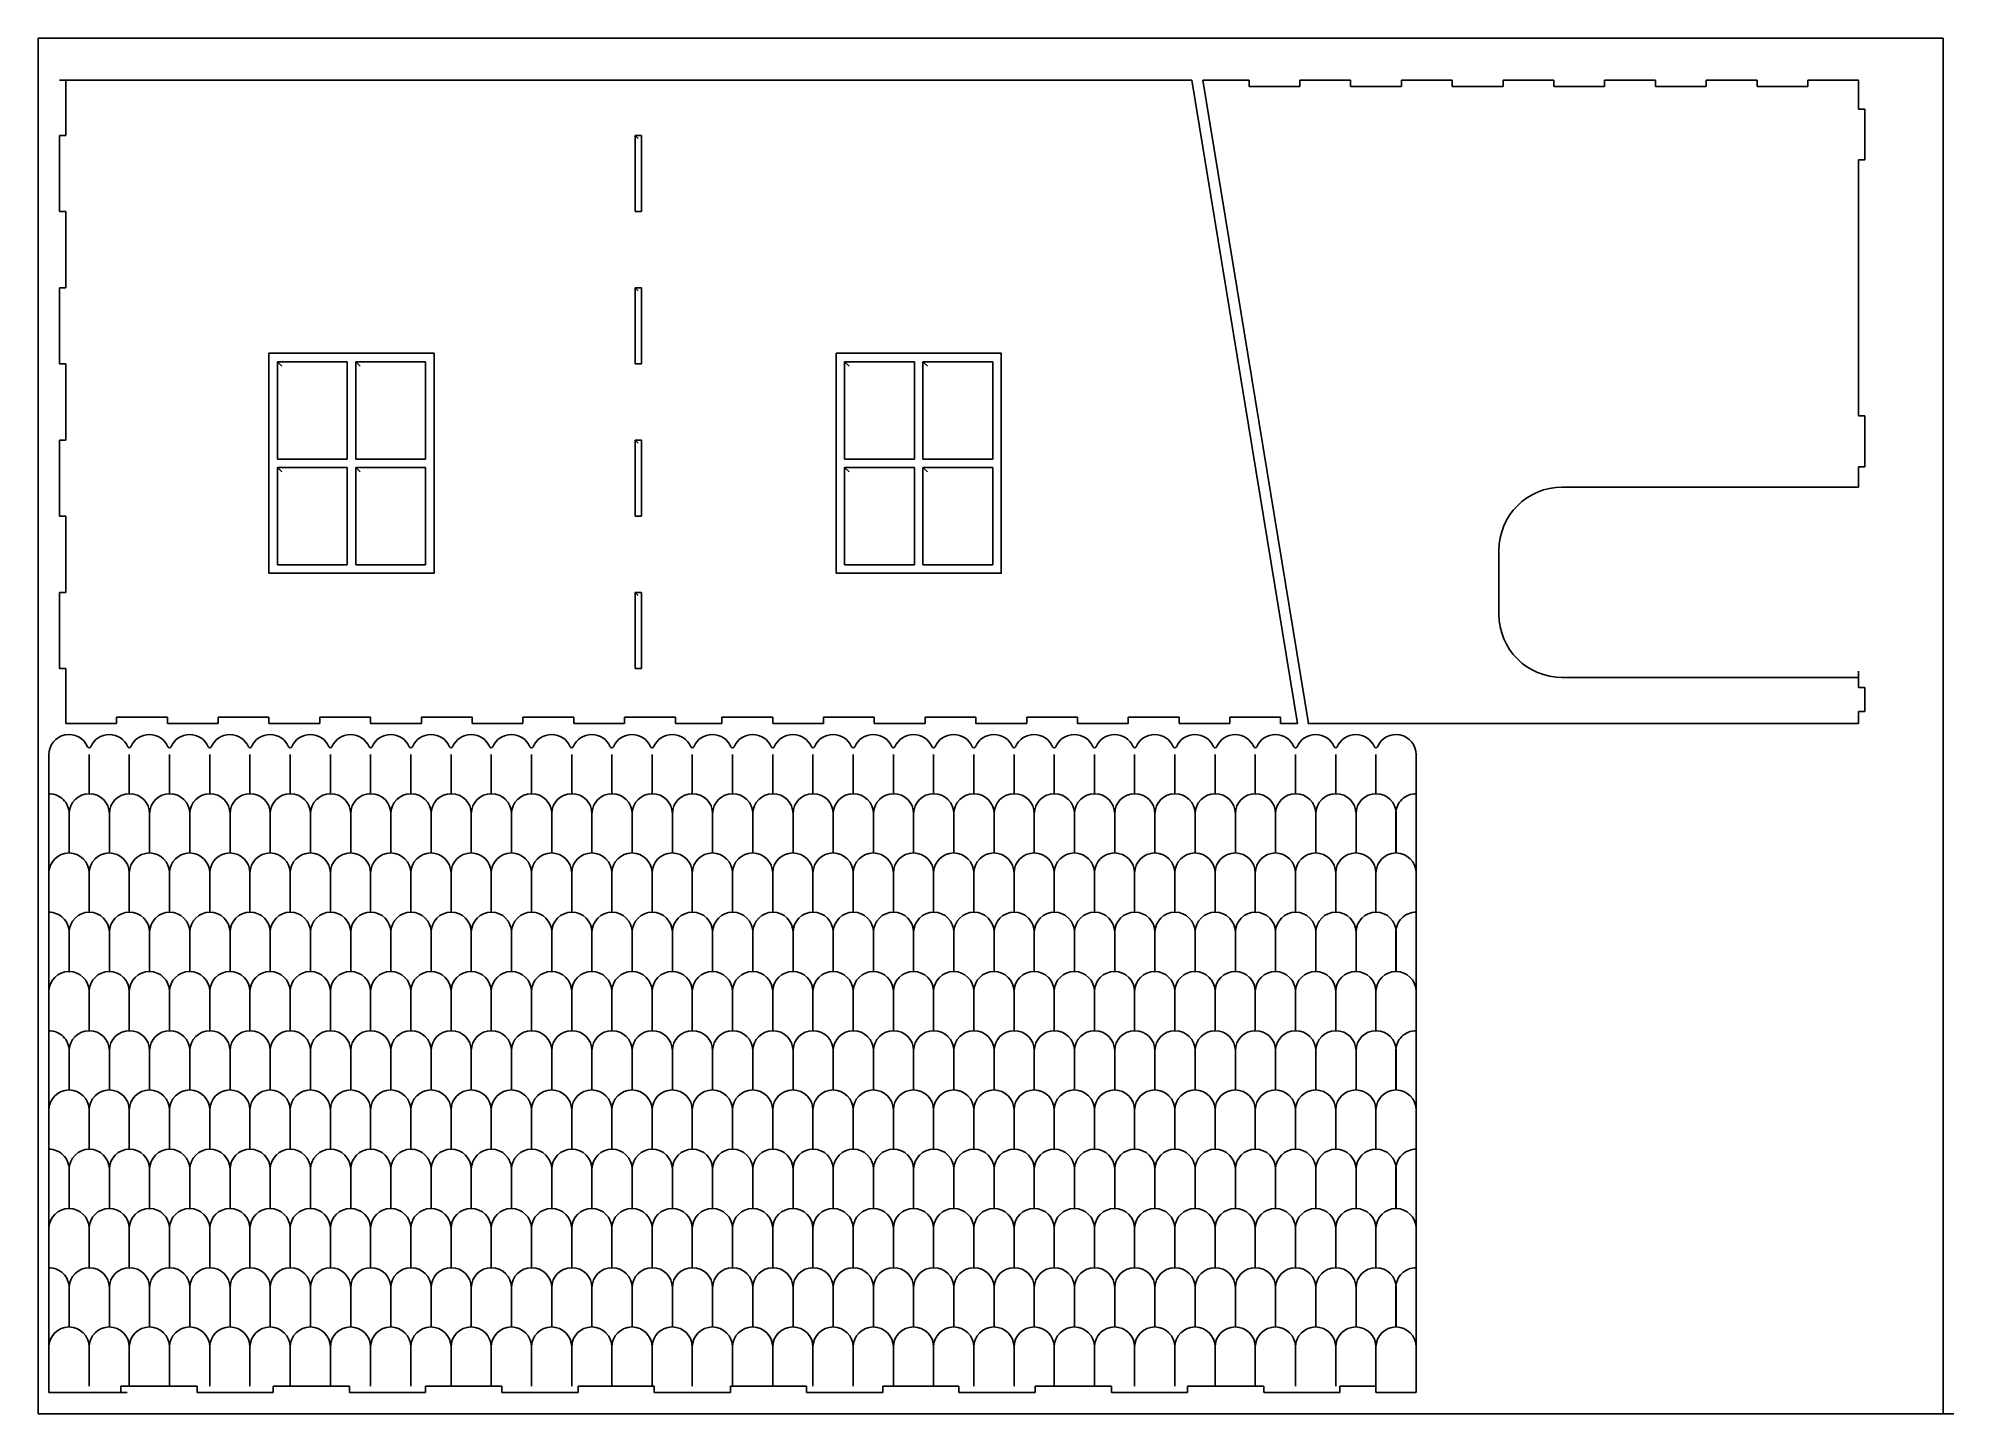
# Model space of a CAD drawing. Extents: x 0 to 905, y 0 to 650.
import ezdxf

# ---------------------------------------------------------------- set-up
doc = ezdxf.new("R2010")
doc.units = 0
doc.header["$MEASUREMENT"] = 0
for name, color, linetype in [('DEFAULT', 7, 'Continuous'), ('Layer1', 1, 'Continuous'), ('Layer2', 5, 'Continuous')]:
    doc.layers.add(name, color=color, linetype=linetype)

msp = doc.modelspace()

# ---------------------------------------------------------------- linework, layer by layer
at = {"layer": 'DEFAULT'}
for p, q in [((10.1612, 630.3451), (13.1612, 630.3451)), ((13.1611, 604.31), (13.1611, 630.3451)), ((13.1612, 630.3451), (545.1343, 630.3451)), ((545.1343, 630.3451), (595.1343, 326.3451)), ((600.2379, 327.3451), (550.4023, 630.3451)), ((550.4023, 630.3451), (572.2379, 630.3451)), ((572.2379, 630.3451), (572.2379, 627.3451)), ((572.2379, 627.3451), (596.2379, 627.3451)), ((596.2379, 627.3451), (596.2379, 630.3451)), ((596.2379, 630.3451), (620.2379, 630.3451)), ((620.2379, 630.3451), (620.2379, 627.3451)), ((620.2379, 627.3451), (644.2379, 627.3451)), ((644.2379, 627.3451), (644.2379, 630.3451)), ((644.2379, 630.3451), (668.2379, 630.3451)), ((668.2379, 630.3451), (668.2379, 627.3451)), ((668.2379, 627.3451), (692.2379, 627.3451)), ((692.2379, 627.3451), (692.2379, 630.3451)), ((692.2379, 630.3451), (716.2379, 630.3451)), ((716.2379, 630.3451), (716.2379, 627.3451)), ((716.2379, 627.3451), (740.2379, 627.3451)), ((740.2379, 627.3451), (740.2379, 630.3451)), ((740.2379, 630.3451), (764.2379, 630.3451)), ((764.2379, 630.3451), (764.2379, 627.3451)), ((764.2379, 627.3451), (788.2379, 627.3451)), ((788.2379, 627.3451), (788.2379, 630.3451)), ((788.2379, 630.3451), (812.2379, 630.3451)), ((812.2379, 630.3451), (812.2379, 627.3451)), ((812.2379, 627.3451), (836.2379, 627.3451)), ((836.2379, 627.3451), (836.2379, 630.3451)), ((836.2379, 630.3451), (860.2379, 630.3451)), ((860.2379, 630.3451), (860.2379, 616.7165)), ((860.2379, 616.7165), (863.2379, 616.7165)), ((863.2379, 616.7165), (863.2379, 592.7165)), ((10.1611, 568.31), (10.1611, 604.31)), ((10.1611, 604.31), (13.1611, 604.31)), ((283.6612, 602.81), (282.1612, 604.31)), ((282.1612, 604.31), (282.1612, 568.31)), ((285.1612, 604.31), (282.1612, 604.31)), ((285.1612, 568.31), (285.1612, 604.31)), ((863.2379, 592.7165), (860.2379, 592.7165)), ((860.2379, 592.7165), (860.2379, 471.7165)), ((13.1611, 568.31), (10.1611, 568.31)), ((13.1611, 532.31), (13.1611, 568.31)), ((282.1612, 568.31), (285.1612, 568.31)), ((10.1611, 496.31), (10.1611, 532.31)), ((10.1611, 532.31), (13.1611, 532.31)), ((283.6612, 530.81), (282.1612, 532.31)), ((282.1612, 532.31), (282.1612, 496.31)), ((285.1612, 532.31), (282.1612, 532.31)), ((285.1612, 496.31), (285.1612, 532.31)), ((13.1611, 496.31), (10.1611, 496.31)), ((13.1611, 460.31), (13.1611, 496.31)), ((115.2825, 495.2238), (113.1612, 497.3451)), ((113.1612, 497.3451), (113.1612, 451.3451)), ((146.1612, 497.3451), (113.1612, 497.3451)), ((146.1612, 451.3451), (146.1612, 497.3451)), ((152.2825, 495.2238), (150.1612, 497.3451)), ((150.1612, 497.3451), (150.1612, 451.3451)), ((183.1612, 497.3451), (150.1612, 497.3451)), ((183.1612, 451.3451), (183.1612, 497.3451)), ((282.1612, 496.31), (285.1612, 496.31)), ((383.2825, 495.2238), (381.1612, 497.3451)), ((381.1612, 497.3451), (381.1612, 451.3451)), ((414.1612, 497.3451), (381.1612, 497.3451)), ((414.1612, 451.3451), (414.1612, 497.3451)), ((420.2825, 495.2238), (418.1612, 497.3451)), ((418.1612, 497.3451), (418.1612, 451.3451)), ((451.1612, 497.3451), (418.1612, 497.3451)), ((451.1612, 451.3451), (451.1612, 497.3451)), ((860.2379, 471.7165), (863.2379, 471.7165)), ((863.2379, 471.7165), (863.2379, 447.7165)), ((10.1611, 424.31), (10.1611, 460.31)), ((10.1611, 460.31), (13.1611, 460.31)), ((283.6612, 458.81), (282.1612, 460.31)), ((282.1612, 460.31), (282.1612, 424.31)), ((285.1612, 460.31), (282.1612, 460.31)), ((285.1612, 424.31), (285.1612, 460.31)), ((113.1612, 451.3451), (146.1612, 451.3451)), ((115.2825, 445.2238), (113.1612, 447.3451)), ((113.1612, 447.3451), (113.1612, 401.3451)), ((146.1612, 447.3451), (113.1612, 447.3451)), ((146.1612, 401.3451), (146.1612, 447.3451)), ((150.1612, 451.3451), (183.1612, 451.3451)), ((152.2825, 445.2238), (150.1612, 447.3451)), ((150.1612, 447.3451), (150.1612, 401.3451)), ((183.1612, 447.3451), (150.1612, 447.3451)), ((183.1612, 401.3451), (183.1612, 447.3451)), ((381.1612, 451.3451), (414.1612, 451.3451)), ((383.2825, 445.2238), (381.1612, 447.3451)), ((381.1612, 447.3451), (381.1612, 401.3451)), ((414.1612, 447.3451), (381.1612, 447.3451)), ((414.1612, 401.3451), (414.1612, 447.3451)), ((418.1612, 451.3451), (451.1612, 451.3451)), ((420.2825, 445.2238), (418.1612, 447.3451)), ((418.1612, 447.3451), (418.1612, 401.3451)), ((451.1612, 447.3451), (418.1612, 447.3451)), ((451.1612, 401.3451), (451.1612, 447.3451)), ((863.2379, 447.7165), (860.2379, 447.7165)), ((860.2379, 447.7165), (860.2379, 438.0878)), ((860.2379, 438.0878), (720.2378, 438.0878)), ((13.1611, 424.31), (10.1611, 424.31)), ((13.1611, 388.31), (13.1611, 424.31)), ((282.1612, 424.31), (285.1612, 424.31)), ((690.2379, 408.0879), (690.2379, 378.0878)), ((113.1612, 401.3451), (146.1612, 401.3451)), ((150.1612, 401.3451), (183.1612, 401.3451)), ((381.1612, 401.3451), (414.1612, 401.3451)), ((418.1612, 401.3451), (451.1612, 401.3451)), ((10.1611, 352.31), (10.1611, 388.31)), ((10.1611, 388.31), (13.1611, 388.31)), ((283.6612, 386.81), (282.1612, 388.31)), ((282.1612, 388.31), (282.1612, 352.31)), ((285.1612, 388.31), (282.1612, 388.31)), ((285.1612, 352.31), (285.1612, 388.31)), ((13.1611, 352.31), (10.1611, 352.31)), ((13.1611, 326.3451), (13.1611, 352.31)), ((282.1612, 352.31), (285.1612, 352.31)), ((720.2378, 348.0878), (860.2379, 348.0878)), ((860.2379, 351.0878), (860.2379, 348.0878)), ((860.2379, 348.0878), (860.2379, 343.3451)), ((860.2379, 343.3451), (863.2379, 343.3451)), ((863.2379, 343.3451), (863.2379, 332.0878)), ((37.1611, 326.3451), (13.1611, 326.3451)), ((61.1611, 329.3451), (37.1611, 329.3451)), ((37.1611, 329.3451), (37.1611, 326.3451)), ((61.1611, 326.3451), (61.1611, 329.3451)), ((85.1611, 326.3451), (61.1611, 326.3451)), ((109.1611, 329.3451), (85.1611, 329.3451)), ((85.1611, 329.3451), (85.1611, 326.3451)), ((109.1611, 326.3451), (109.1611, 329.3451)), ((133.1611, 326.3451), (109.1611, 326.3451)), ((157.1611, 329.3451), (133.1611, 329.3451)), ((133.1611, 329.3451), (133.1611, 326.3451)), ((157.1611, 326.3451), (157.1611, 329.3451)), ((181.1611, 326.3451), (157.1611, 326.3451)), ((205.1611, 329.3451), (181.1611, 329.3451)), ((181.1611, 329.3451), (181.1611, 326.3451)), ((205.1611, 326.3451), (205.1611, 329.3451)), ((229.1611, 326.3451), (205.1611, 326.3451)), ((253.1611, 329.3451), (229.1611, 329.3451)), ((229.1611, 329.3451), (229.1611, 326.3451)), ((253.1611, 326.3451), (253.1611, 329.3451)), ((277.1611, 326.3451), (253.1611, 326.3451)), ((301.1611, 329.3451), (277.1611, 329.3451)), ((277.1611, 329.3451), (277.1611, 326.3451)), ((301.1611, 326.3451), (301.1611, 329.3451)), ((323.1611, 326.3451), (301.1611, 326.3451)), ((347.1611, 329.3451), (323.1611, 329.3451)), ((323.1611, 329.3451), (323.1611, 326.3451)), ((347.1611, 326.3451), (347.1611, 329.3451)), ((371.1611, 326.3451), (347.1611, 326.3451)), ((395.1611, 329.3451), (371.1611, 329.3451)), ((371.1611, 329.3451), (371.1611, 326.3451)), ((395.1611, 326.3451), (395.1611, 329.3451)), ((419.1611, 326.3451), (395.1611, 326.3451)), ((443.1611, 329.3451), (419.1611, 329.3451)), ((419.1611, 329.3451), (419.1611, 326.3451)), ((443.1611, 326.3451), (443.1611, 329.3451)), ((467.1611, 326.3451), (443.1611, 326.3451)), ((491.1611, 329.3451), (467.1611, 329.3451)), ((467.1611, 329.3451), (467.1611, 326.3451)), ((491.1611, 326.3451), (491.1611, 329.3451)), ((515.1611, 326.3451), (491.1611, 326.3451)), ((539.1611, 329.3451), (515.1611, 329.3451)), ((515.1611, 329.3451), (515.1611, 326.3451)), ((539.1611, 326.3451), (539.1611, 329.3451)), ((563.1611, 326.3451), (539.1611, 326.3451)), ((587.1611, 329.3451), (563.1611, 329.3451)), ((563.1611, 329.3451), (563.1611, 326.3451)), ((587.1611, 326.3451), (587.1611, 329.3451)), ((595.1343, 326.3451), (587.1611, 326.3451)), ((600.2379, 326.3451), (600.2379, 327.3451)), ((860.2379, 326.3451), (600.2379, 326.3451)), ((863.2379, 332.0878), (860.2379, 332.0878)), ((860.2379, 332.0878), (860.2379, 326.3451)), ((5.1778, 10.1757), (5.1778, 311.6717)), ((651.1779, 311.6717), (651.1779, 10.1757)), ((39.1778, 10.1757), (5.1778, 10.1757)), ((42.1778, 10.1757), (39.1778, 10.1757)), ((75.1779, 13.1757), (39.1779, 13.1757)), ((39.1779, 13.1757), (39.1779, 10.1757)), ((75.1779, 10.1757), (75.1779, 13.1757)), ((111.1779, 10.1757), (75.1779, 10.1757)), ((147.1779, 13.1757), (111.1779, 13.1757)), ((111.1779, 13.1757), (111.1779, 10.1757)), ((147.1779, 10.1757), (147.1779, 13.1757)), ((183.1779, 10.1757), (147.1779, 10.1757)), ((219.1779, 13.1757), (183.1779, 13.1757)), ((183.1779, 13.1757), (183.1779, 10.1757)), ((219.1779, 10.1757), (219.1779, 13.1757)), ((255.1779, 10.1757), (219.1779, 10.1757)), ((291.1779, 13.1757), (255.1779, 13.1757)), ((255.1779, 13.1757), (255.1779, 10.1757)), ((291.1779, 10.1757), (291.1779, 13.1757)), ((327.1779, 10.1757), (291.1779, 10.1757)), ((363.1779, 13.1757), (327.1779, 13.1757)), ((327.1779, 13.1757), (327.1779, 10.1757)), ((363.1779, 10.1757), (363.1779, 13.1757)), ((399.1779, 10.1757), (363.1779, 10.1757)), ((435.1779, 13.1757), (399.1779, 13.1757)), ((399.1779, 13.1757), (399.1779, 10.1757)), ((435.1779, 10.1757), (435.1779, 13.1757)), ((471.1779, 10.1757), (435.1779, 10.1757)), ((507.1779, 13.1757), (471.1779, 13.1757)), ((471.1779, 13.1757), (471.1779, 10.1757)), ((507.1779, 10.1757), (507.1779, 13.1757)), ((543.1779, 10.1757), (507.1779, 10.1757)), ((579.1779, 13.1757), (543.1779, 13.1757)), ((543.1779, 13.1757), (543.1779, 10.1757)), ((579.1779, 10.1757), (579.1779, 13.1757)), ((615.1779, 10.1757), (579.1779, 10.1757)), ((632.1779, 13.1757), (615.1779, 13.1757)), ((615.1779, 13.1757), (615.1779, 10.1757)), ((632.1779, 10.1757), (632.1779, 13.1757)), ((651.1779, 10.1757), (632.1779, 10.1757))]:
    msp.add_line(p, q, dxfattribs=at)
for centre, radius, start, end in [((720.2378, 408.0879), 29.999908, 90, 180), ((720.2378, 378.0878), 29.999878, 180, 270), ((14.6778, 311.6717), 9.5, 22.730829799, 180), ((33.6778, 311.6717), 9.500051, 22.730829799, 157.269401338), ((52.6778, 311.6717), 9.500051, 22.730829799, 157.269401338), ((71.6778, 311.6717), 9.500054, 22.730829799, 157.269410228), ((90.6778, 311.6717), 9.500051, 22.730829799, 157.269401338), ((109.6778, 311.6717), 9.500051, 22.730829799, 157.269401338), ((128.6778, 311.6717), 9.500058, 22.730829799, 157.269419118), ((147.6778, 311.6717), 9.500058, 22.730829799, 157.269419118), ((166.6778, 311.6717), 9.500058, 22.730829799, 157.269419118), ((185.6778, 311.6717), 9.500058, 22.730829799, 157.269419118), ((204.6778, 311.6717), 9.500058, 22.730829799, 157.269419118), ((223.6778, 311.6717), 9.500058, 22.730829799, 157.269419118), ((242.6778, 311.6717), 9.500058, 22.730829799, 157.269419118), ((261.6778, 311.6717), 9.500044, 22.730794239, 157.269383559), ((280.6778, 311.6717), 9.500058, 22.730865359, 157.269419118), ((299.6778, 311.6717), 9.500058, 22.730865359, 157.269419118), ((318.6778, 311.6717), 9.500058, 22.730865359, 157.269419118), ((337.6778, 311.6717), 9.500058, 22.730865359, 157.269419118), ((356.6778, 311.6717), 9.500058, 22.730865359, 157.269419118), ((375.6778, 311.6717), 9.500058, 22.730865359, 157.269419118), ((394.6778, 311.6717), 9.500058, 22.730865359, 157.269419118), ((413.6778, 311.6717), 9.500058, 22.730865359, 157.269419118), ((432.6778, 311.6717), 9.500058, 22.730865359, 157.269419118), ((451.6778, 311.6717), 9.500058, 22.730865359, 157.269419118), ((470.6778, 311.6717), 9.500058, 22.730865359, 157.269419118), ((489.6778, 311.6717), 9.500058, 22.730865359, 157.269419118), ((508.6778, 311.6717), 9.500058, 22.730794239, 157.269419118), ((527.6779, 311.6717), 9.500058, 22.730865359, 157.269419118), ((546.6779, 311.6717), 9.500058, 22.730865359, 157.269419118), ((565.6779, 311.6717), 9.500058, 22.730865359, 157.269419118), ((584.6779, 311.6717), 9.500058, 22.730865359, 157.269419118), ((603.6779, 311.6717), 9.500058, 22.730865359, 157.269419118), ((622.6779, 311.6717), 9.500058, 22.730865359, 157.269419118), ((641.6779, 311.6717), 9.500058, 0, 157.269419118), ((24.1778, 315.6517), 0.800065, 202.735275405, 337.261979225), ((43.1778, 315.6517), 0.800065, 202.735275405, 337.261979225), ((62.1778, 315.6517), 0.800065, 202.735275405, 337.261979225), ((81.1778, 315.6517), 0.800065, 202.735275405, 337.261979225), ((100.1778, 315.6517), 0.800065, 202.735275405, 337.261979225), ((119.1778, 315.6517), 0.800065, 202.735275405, 337.261979225), ((138.1778, 315.6517), 0.800065, 202.735275405, 337.261768017), ((157.1778, 315.6517), 0.800065, 202.735275405, 337.261768017), ((176.1778, 315.6517), 0.800065, 202.735275405, 337.261768017), ((195.1778, 315.6517), 0.800065, 202.735275405, 337.261768017), ((214.1778, 315.6517), 0.800065, 202.735275405, 337.261768017), ((233.1778, 315.6517), 0.800065, 202.735275405, 337.261768017), ((252.1778, 315.6517), 0.800065, 202.735275405, 337.261768017), ((271.1778, 315.6517), 0.800079, 202.734853096, 337.261768017), ((290.1778, 315.6517), 0.800079, 202.734853096, 337.261768017), ((309.1778, 315.6517), 0.800079, 202.734853096, 337.261768017), ((328.1778, 315.6517), 0.800079, 202.734853096, 337.261768017), ((347.1778, 315.6517), 0.800079, 202.734853096, 337.261768017), ((366.1778, 315.6517), 0.800079, 202.734853096, 337.261768017), ((385.1778, 315.6517), 0.800079, 202.734853096, 337.261768017), ((404.1778, 315.6517), 0.800079, 202.734853096, 337.261768017), ((423.1778, 315.6517), 0.800079, 202.734853096, 337.261768017), ((442.1778, 315.6517), 0.800079, 202.734853096, 337.261768017), ((461.1778, 315.6517), 0.800079, 202.734853096, 337.261768017), ((480.1778, 315.6517), 0.800079, 202.734853096, 337.261768017), ((499.1778, 315.6517), 0.800079, 202.734853096, 337.261768017), ((518.1779, 315.6517), 0.800079, 202.734853096, 337.261768017), ((537.1779, 315.6517), 0.800079, 202.734853096, 337.261768017), ((556.1779, 315.6517), 0.800079, 202.734853096, 337.261768017), ((575.1779, 315.6517), 0.800079, 202.734853096, 337.261768017), ((594.1779, 315.6517), 0.800079, 202.734853096, 337.261768017), ((613.1779, 315.6517), 0.800079, 202.734853096, 337.261768017), ((632.1779, 315.6517), 0.800079, 202.734853096, 337.261768017)]:
    msp.add_arc(centre, radius, start, end, dxfattribs=at)
at = {"layer": 'Layer1'}
for p, q in [((5.1778, 293.1717), (5.1778, 311.6717)), ((24.1778, 293.1717), (24.1778, 311.6717)), ((24.1778, 311.6717), (24.1778, 293.1717)), ((43.1778, 293.1717), (43.1778, 311.6717)), ((43.1778, 293.1717), (43.1778, 311.6717)), ((43.1778, 311.6717), (43.1778, 293.1717)), ((62.1778, 293.1717), (62.1778, 311.6717)), ((62.1778, 311.6717), (62.1778, 293.1717)), ((81.1778, 293.1717), (81.1778, 311.6717)), ((81.1778, 311.6717), (81.1778, 293.1717)), ((100.1778, 293.1717), (100.1778, 311.6717)), ((100.1778, 311.6717), (100.1778, 293.1717)), ((119.1778, 293.1717), (119.1778, 311.6717)), ((119.1778, 311.6717), (119.1778, 293.1717)), ((138.1778, 293.1717), (138.1778, 311.6717)), ((138.1778, 311.6717), (138.1778, 293.1717)), ((157.1778, 293.1717), (157.1778, 311.6717)), ((157.1778, 311.6717), (157.1778, 293.1717)), ((176.1778, 293.1717), (176.1778, 311.6717)), ((176.1778, 311.6717), (176.1778, 293.1717)), ((195.1778, 293.1717), (195.1778, 311.6717)), ((195.1778, 311.6717), (195.1778, 293.1717)), ((214.1778, 293.1717), (214.1778, 311.6717)), ((214.1778, 311.6717), (214.1778, 293.1717)), ((233.1778, 293.1717), (233.1778, 311.6717)), ((233.1778, 311.6717), (233.1778, 293.1717)), ((252.1778, 293.1717), (252.1778, 311.6717)), ((252.1778, 311.6717), (252.1778, 293.1717)), ((271.1778, 293.1717), (271.1778, 311.6717)), ((271.1778, 311.6717), (271.1778, 293.1717)), ((290.1778, 293.1717), (290.1778, 311.6717)), ((290.1778, 311.6717), (290.1778, 293.1717)), ((309.1778, 293.1717), (309.1778, 311.6717)), ((328.1778, 293.1717), (328.1778, 311.6717)), ((328.1778, 311.6717), (328.1778, 293.1717)), ((347.1778, 293.1717), (347.1778, 311.6717)), ((347.1778, 311.6717), (347.1778, 293.1717)), ((366.1778, 293.1717), (366.1778, 311.6717)), ((366.1778, 311.6717), (366.1778, 293.1717)), ((385.1778, 293.1717), (385.1778, 311.6717)), ((385.1778, 311.6717), (385.1778, 293.1717)), ((404.1778, 293.1717), (404.1778, 311.6717)), ((404.1778, 311.6717), (404.1778, 293.1717)), ((423.1778, 293.1717), (423.1778, 311.6717)), ((423.1778, 311.6717), (423.1778, 293.1717)), ((442.1778, 293.1717), (442.1778, 311.6717)), ((442.1778, 311.6717), (442.1778, 293.1717)), ((461.1778, 293.1717), (461.1778, 311.6717)), ((461.1778, 311.6717), (461.1778, 293.1717)), ((480.1778, 293.1717), (480.1778, 311.6717)), ((480.1778, 311.6717), (480.1778, 293.1717)), ((499.1778, 293.1717), (499.1778, 311.6717)), ((499.1778, 311.6717), (499.1778, 293.1717)), ((518.1778, 293.1717), (518.1778, 311.6717)), ((518.1778, 311.6717), (518.1778, 293.1717)), ((537.1778, 293.1717), (537.1778, 311.6717)), ((537.1778, 311.6717), (537.1778, 293.1717)), ((556.1778, 293.1717), (556.1778, 311.6717)), ((556.1778, 311.6717), (556.1778, 293.1717)), ((575.1778, 293.1717), (575.1778, 311.6717)), ((575.1778, 311.6717), (575.1778, 293.1717)), ((594.1778, 293.1717), (594.1778, 311.6717)), ((594.1778, 311.6717), (594.1778, 293.1717)), ((613.1778, 293.1717), (613.1778, 311.6717)), ((613.1778, 311.6717), (613.1778, 293.1717)), ((632.1778, 293.1717), (632.1778, 311.6717)), ((632.1778, 311.6717), (632.1778, 293.1717)), ((651.1778, 311.6717), (651.1778, 293.1717)), ((14.764386, 265.172094), (14.764386, 283.672094)), ((14.764386, 283.672094), (14.764386, 265.172094)), ((33.764386, 265.172094), (33.764386, 283.672094)), ((33.764386, 283.672094), (33.764386, 265.172094)), ((52.764386, 265.172094), (52.764386, 283.672094)), ((52.764386, 283.672094), (52.764386, 265.172094)), ((71.764386, 265.172094), (71.764386, 283.672094)), ((71.764386, 283.672094), (71.764386, 265.172094)), ((90.764386, 265.172094), (90.764386, 283.672094)), ((90.764386, 283.672094), (90.764386, 265.172094)), ((109.764386, 265.172094), (109.764386, 283.672094)), ((109.764386, 283.672094), (109.764386, 265.172094)), ((128.764386, 265.172094), (128.764386, 283.672094)), ((128.764386, 283.672094), (128.764386, 265.172094)), ((147.764386, 265.172094), (147.764386, 283.672094)), ((147.764386, 283.672094), (147.764386, 265.172094)), ((166.764386, 265.172094), (166.764386, 283.672094)), ((166.764386, 283.672094), (166.764386, 265.172094)), ((185.764386, 265.172094), (185.764386, 283.672094)), ((185.764386, 283.672094), (185.764386, 265.172094)), ((204.764386, 265.172094), (204.764386, 283.672094)), ((204.764386, 283.672094), (204.764386, 265.172094)), ((223.764386, 265.172094), (223.764386, 283.672094)), ((223.764386, 283.672094), (223.764386, 265.172094)), ((242.764386, 265.172094), (242.764386, 283.672094)), ((242.764386, 283.672094), (242.764386, 265.172094)), ((261.764386, 265.172094), (261.764386, 283.672094)), ((261.764386, 283.672094), (261.764386, 265.172094)), ((280.764386, 265.172094), (280.764386, 283.672094)), ((280.764386, 283.672094), (280.764386, 265.172094)), ((299.764386, 283.672094), (299.764386, 265.172094)), ((299.764386, 265.172094), (299.764386, 283.672094)), ((318.764386, 265.172094), (318.764386, 283.672094)), ((318.764386, 283.672094), (318.764386, 265.172094)), ((337.764386, 265.172094), (337.764386, 283.672094)), ((337.764386, 283.672094), (337.764386, 265.172094)), ((356.764386, 283.672094), (356.764386, 265.172094)), ((356.764386, 265.172094), (356.764386, 283.672094)), ((375.764386, 265.172094), (375.764386, 283.672094)), ((375.764386, 283.672094), (375.764386, 265.172094)), ((394.764386, 265.172094), (394.764386, 283.672094)), ((394.764386, 283.672094), (394.764386, 265.172094)), ((413.764386, 265.172094), (413.764386, 283.672094)), ((413.764386, 283.672094), (413.764386, 265.172094)), ((432.764386, 265.172094), (432.764386, 283.672094)), ((432.764386, 283.672094), (432.764386, 265.172094)), ((451.764386, 265.172094), (451.764386, 283.672094)), ((451.764386, 283.672094), (451.764386, 265.172094)), ((470.764386, 265.172094), (470.764386, 283.672094)), ((470.764386, 283.672094), (470.764386, 265.172094)), ((489.764386, 265.172094), (489.764386, 283.672094)), ((489.764386, 283.672094), (489.764386, 265.172094)), ((508.764386, 265.172094), (508.764386, 283.672094)), ((508.764386, 283.672094), (508.764386, 265.172094)), ((527.764386, 265.172094), (527.764386, 283.672094)), ((527.764386, 283.672094), (527.764386, 265.172094)), ((546.764386, 283.672094), (546.764386, 265.172094)), ((546.764386, 265.172094), (546.764386, 283.672094)), ((565.764386, 265.172094), (565.764386, 283.672094)), ((565.764386, 283.672094), (565.764386, 265.172094)), ((584.764386, 265.172094), (584.764386, 283.672094)), ((584.764386, 283.672094), (584.764386, 265.172094)), ((603.764386, 265.172094), (603.764386, 283.672094)), ((603.764386, 283.672094), (603.764386, 265.172094)), ((622.764386, 265.172094), (622.764386, 283.672094)), ((622.764386, 283.672094), (622.764386, 265.172094)), ((641.591213, 265.172094), (641.591213, 283.672094)), ((641.764386, 283.672094), (641.764386, 265.172094)), ((14.764386, 265.172094), (14.591213, 265.172094)), ((33.764386, 265.172094), (33.591213, 265.172094)), ((52.764386, 265.172094), (52.591213, 265.172094)), ((71.764386, 265.172094), (71.591213, 265.172094)), ((90.764386, 265.172094), (90.591213, 265.172094)), ((109.764386, 265.172094), (109.591213, 265.172094)), ((128.764386, 265.172094), (128.591213, 265.172094)), ((147.764386, 265.172094), (147.591213, 265.172094)), ((166.764386, 265.172094), (166.591213, 265.172094)), ((185.764386, 265.172094), (185.591213, 265.172094)), ((204.764386, 265.172094), (204.591213, 265.172094)), ((223.764386, 265.172094), (223.591213, 265.172094)), ((242.764386, 265.172094), (242.591213, 265.172094)), ((261.764386, 265.172094), (261.591213, 265.172094)), ((280.764386, 265.172094), (280.591213, 265.172094)), ((299.764386, 265.172094), (299.591213, 265.172094)), ((318.764386, 265.172094), (318.591213, 265.172094)), ((337.764386, 265.172094), (337.591213, 265.172094)), ((356.764386, 265.172094), (356.591213, 265.172094)), ((375.764386, 265.172094), (375.591213, 265.172094)), ((394.764386, 265.172094), (394.591213, 265.172094)), ((413.764386, 265.172094), (413.591213, 265.172094)), ((432.764386, 265.172094), (432.591213, 265.172094)), ((451.764386, 265.172094), (451.591213, 265.172094)), ((470.764386, 265.172094), (470.591213, 265.172094)), ((489.764386, 265.172094), (489.591213, 265.172094)), ((508.764386, 265.172094), (508.591213, 265.172094)), ((527.764386, 265.172094), (527.591213, 265.172094)), ((546.764386, 265.172094), (546.591213, 265.172094)), ((565.764386, 265.172094), (565.591213, 265.172094)), ((584.764386, 265.172094), (584.591213, 265.172094)), ((603.764386, 265.172094), (603.591213, 265.172094)), ((622.764386, 265.172094), (622.591213, 265.172094)), ((641.764386, 265.172094), (641.591213, 265.172094)), ((641.764386, 265.172094), (641.591213, 265.172094)), ((5.1778, 237.172489), (5.1778, 255.672489)), ((24.1778, 237.172489), (24.1778, 255.672489)), ((24.1778, 255.672489), (24.1778, 237.172489)), ((43.1778, 237.172489), (43.1778, 255.672489)), ((43.1778, 237.172489), (43.1778, 255.672489)), ((43.1778, 255.672489), (43.1778, 237.172489)), ((62.1778, 237.172489), (62.1778, 255.672489)), ((62.1778, 255.672489), (62.1778, 237.172489)), ((81.1778, 237.172489), (81.1778, 255.672489)), ((81.1778, 255.672489), (81.1778, 237.172489)), ((100.1778, 237.172489), (100.1778, 255.672489)), ((100.1778, 255.672489), (100.1778, 237.172489)), ((119.1778, 237.172489), (119.1778, 255.672489)), ((119.1778, 255.672489), (119.1778, 237.172489)), ((138.1778, 237.172489), (138.1778, 255.672489)), ((138.1778, 255.672489), (138.1778, 237.172489)), ((157.1778, 237.172489), (157.1778, 255.672489)), ((157.1778, 255.672489), (157.1778, 237.172489)), ((176.1778, 237.172489), (176.1778, 255.672489)), ((176.1778, 255.672489), (176.1778, 237.172489)), ((195.1778, 237.172489), (195.1778, 255.672489)), ((195.1778, 255.672489), (195.1778, 237.172489)), ((214.1778, 237.172489), (214.1778, 255.672489)), ((214.1778, 255.672489), (214.1778, 237.172489)), ((233.1778, 237.172489), (233.1778, 255.672489)), ((233.1778, 255.672489), (233.1778, 237.172489)), ((252.1778, 237.172489), (252.1778, 255.672489)), ((252.1778, 255.672489), (252.1778, 237.172489)), ((271.1778, 237.172489), (271.1778, 255.672489)), ((271.1778, 255.672489), (271.1778, 237.172489)), ((290.1778, 237.172489), (290.1778, 255.672489)), ((290.1778, 255.672489), (290.1778, 237.172489)), ((309.1778, 237.172489), (309.1778, 255.672489)), ((328.1778, 237.172489), (328.1778, 255.672489)), ((328.1778, 255.672489), (328.1778, 237.172489)), ((347.1778, 237.172489), (347.1778, 255.672489)), ((347.1778, 255.672489), (347.1778, 237.172489)), ((366.1778, 237.172489), (366.1778, 255.672489)), ((366.1778, 255.672489), (366.1778, 237.172489)), ((385.1778, 237.172489), (385.1778, 255.672489)), ((385.1778, 255.672489), (385.1778, 237.172489)), ((404.1778, 237.172489), (404.1778, 255.672489)), ((404.1778, 255.672489), (404.1778, 237.172489)), ((423.1778, 237.172489), (423.1778, 255.672489)), ((423.1778, 255.672489), (423.1778, 237.172489)), ((442.1778, 237.172489), (442.1778, 255.672489)), ((442.1778, 255.672489), (442.1778, 237.172489)), ((461.1778, 237.172489), (461.1778, 255.672489)), ((461.1778, 255.672489), (461.1778, 237.172489)), ((480.1778, 237.172489), (480.1778, 255.672489)), ((480.1778, 255.672489), (480.1778, 237.172489)), ((499.1778, 237.172489), (499.1778, 255.672489)), ((499.1778, 255.672489), (499.1778, 237.172489)), ((518.1778, 237.172489), (518.1778, 255.672489)), ((518.1778, 255.672489), (518.1778, 237.172489)), ((537.1778, 237.172489), (537.1778, 255.672489)), ((537.1778, 255.672489), (537.1778, 237.172489)), ((556.1778, 237.172489), (556.1778, 255.672489)), ((556.1778, 255.672489), (556.1778, 237.172489)), ((575.1778, 237.172489), (575.1778, 255.672489)), ((575.1778, 255.672489), (575.1778, 237.172489)), ((594.1778, 237.172489), (594.1778, 255.672489)), ((594.1778, 255.672489), (594.1778, 237.172489)), ((613.1778, 237.172489), (613.1778, 255.672489)), ((613.1778, 255.672489), (613.1778, 237.172489)), ((632.1778, 237.172489), (632.1778, 255.672489)), ((632.1778, 255.672489), (632.1778, 237.172489)), ((651.1778, 255.672489), (651.1778, 237.172489)), ((14.764386, 209.172884), (14.764386, 227.672884)), ((14.764386, 227.672884), (14.764386, 209.172884)), ((33.764386, 209.172884), (33.764386, 227.672884)), ((33.764386, 227.672884), (33.764386, 209.172884)), ((52.764386, 209.172884), (52.764386, 227.672884)), ((52.764386, 227.672884), (52.764386, 209.172884)), ((71.764386, 209.172884), (71.764386, 227.672884)), ((71.764386, 227.672884), (71.764386, 209.172884)), ((90.764386, 209.172884), (90.764386, 227.672884)), ((90.764386, 227.672884), (90.764386, 209.172884)), ((109.764386, 209.172884), (109.764386, 227.672884)), ((109.764386, 227.672884), (109.764386, 209.172884)), ((128.764386, 209.172884), (128.764386, 227.672884)), ((128.764386, 227.672884), (128.764386, 209.172884)), ((147.764386, 209.172884), (147.764386, 227.672884)), ((147.764386, 227.672884), (147.764386, 209.172884)), ((166.764386, 209.172884), (166.764386, 227.672884)), ((166.764386, 227.672884), (166.764386, 209.172884)), ((185.764386, 209.172884), (185.764386, 227.672884)), ((185.764386, 227.672884), (185.764386, 209.172884)), ((204.764386, 209.172884), (204.764386, 227.672884)), ((204.764386, 227.672884), (204.764386, 209.172884)), ((223.764386, 209.172884), (223.764386, 227.672884)), ((223.764386, 227.672884), (223.764386, 209.172884)), ((242.764386, 209.172884), (242.764386, 227.672884)), ((242.764386, 227.672884), (242.764386, 209.172884)), ((261.764386, 209.172884), (261.764386, 227.672884)), ((261.764386, 227.672884), (261.764386, 209.172884)), ((280.764386, 209.172884), (280.764386, 227.672884)), ((280.764386, 227.672884), (280.764386, 209.172884)), ((299.764386, 227.672884), (299.764386, 209.172884)), ((299.764386, 209.172884), (299.764386, 227.672884)), ((318.764386, 209.172884), (318.764386, 227.672884)), ((318.764386, 227.672884), (318.764386, 209.172884)), ((337.764386, 209.172884), (337.764386, 227.672884)), ((337.764386, 227.672884), (337.764386, 209.172884)), ((356.764386, 227.672884), (356.764386, 209.172884)), ((356.764386, 209.172884), (356.764386, 227.672884)), ((375.764386, 209.172884), (375.764386, 227.672884)), ((375.764386, 227.672884), (375.764386, 209.172884)), ((394.764386, 209.172884), (394.764386, 227.672884)), ((394.764386, 227.672884), (394.764386, 209.172884)), ((413.764386, 209.172884), (413.764386, 227.672884)), ((413.764386, 227.672884), (413.764386, 209.172884)), ((432.764386, 209.172884), (432.764386, 227.672884)), ((432.764386, 227.672884), (432.764386, 209.172884)), ((451.764386, 209.172884), (451.764386, 227.672884)), ((451.764386, 227.672884), (451.764386, 209.172884)), ((470.764386, 209.172884), (470.764386, 227.672884)), ((470.764386, 227.672884), (470.764386, 209.172884)), ((489.764386, 209.172884), (489.764386, 227.672884)), ((489.764386, 227.672884), (489.764386, 209.172884)), ((508.764386, 209.172884), (508.764386, 227.672884)), ((508.764386, 227.672884), (508.764386, 209.172884)), ((527.764386, 209.172884), (527.764386, 227.672884)), ((527.764386, 227.672884), (527.764386, 209.172884)), ((546.764386, 227.672884), (546.764386, 209.172884)), ((546.764386, 209.172884), (546.764386, 227.672884)), ((565.764386, 209.172884), (565.764386, 227.672884)), ((565.764386, 227.672884), (565.764386, 209.172884)), ((584.764386, 209.172884), (584.764386, 227.672884)), ((584.764386, 227.672884), (584.764386, 209.172884)), ((603.764386, 209.172884), (603.764386, 227.672884)), ((603.764386, 227.672884), (603.764386, 209.172884)), ((622.764386, 209.172884), (622.764386, 227.672884)), ((622.764386, 227.672884), (622.764386, 209.172884)), ((641.591213, 209.172884), (641.591213, 227.672884)), ((641.764386, 227.672884), (641.764386, 209.172884)), ((14.764386, 209.172884), (14.591213, 209.172884)), ((33.764386, 209.172884), (33.591213, 209.172884)), ((52.764386, 209.172884), (52.591213, 209.172884)), ((71.764386, 209.172884), (71.591213, 209.172884)), ((90.764386, 209.172884), (90.591213, 209.172884)), ((109.764386, 209.172884), (109.591213, 209.172884)), ((128.764386, 209.172884), (128.591213, 209.172884)), ((147.764386, 209.172884), (147.591213, 209.172884)), ((166.764386, 209.172884), (166.591213, 209.172884)), ((185.764386, 209.172884), (185.591213, 209.172884)), ((204.764386, 209.172884), (204.591213, 209.172884)), ((223.764386, 209.172884), (223.591213, 209.172884)), ((242.764386, 209.172884), (242.591213, 209.172884)), ((261.764386, 209.172884), (261.591213, 209.172884)), ((280.764386, 209.172884), (280.591213, 209.172884)), ((299.764386, 209.172884), (299.591213, 209.172884)), ((318.764386, 209.172884), (318.591213, 209.172884)), ((337.764386, 209.172884), (337.591213, 209.172884)), ((356.764386, 209.172884), (356.591213, 209.172884)), ((375.764386, 209.172884), (375.591213, 209.172884)), ((394.764386, 209.172884), (394.591213, 209.172884)), ((413.764386, 209.172884), (413.591213, 209.172884)), ((432.764386, 209.172884), (432.591213, 209.172884)), ((451.764386, 209.172884), (451.591213, 209.172884)), ((470.764386, 209.172884), (470.591213, 209.172884)), ((489.764386, 209.172884), (489.591213, 209.172884)), ((508.764386, 209.172884), (508.591213, 209.172884)), ((527.764386, 209.172884), (527.591213, 209.172884)), ((546.764386, 209.172884), (546.591213, 209.172884)), ((565.764386, 209.172884), (565.591213, 209.172884)), ((584.764386, 209.172884), (584.591213, 209.172884)), ((603.764386, 209.172884), (603.591213, 209.172884)), ((622.764386, 209.172884), (622.591213, 209.172884)), ((641.764386, 209.172884), (641.591213, 209.172884)), ((641.764386, 209.172884), (641.591213, 209.172884)), ((5.1778, 181.173278), (5.1778, 199.673278)), ((24.1778, 181.173278), (24.1778, 199.673278)), ((24.1778, 199.673278), (24.1778, 181.173278)), ((43.1778, 181.173278), (43.1778, 199.673278)), ((43.1778, 181.173278), (43.1778, 199.673278)), ((43.1778, 199.673278), (43.1778, 181.173278)), ((62.1778, 181.173278), (62.1778, 199.673278)), ((62.1778, 199.673278), (62.1778, 181.173278)), ((81.1778, 181.173278), (81.1778, 199.673278)), ((81.1778, 199.673278), (81.1778, 181.173278)), ((100.1778, 181.173278), (100.1778, 199.673278)), ((100.1778, 199.673278), (100.1778, 181.173278)), ((119.1778, 181.173278), (119.1778, 199.673278)), ((119.1778, 199.673278), (119.1778, 181.173278)), ((138.1778, 181.173278), (138.1778, 199.673278)), ((138.1778, 199.673278), (138.1778, 181.173278)), ((157.1778, 181.173278), (157.1778, 199.673278)), ((157.1778, 199.673278), (157.1778, 181.173278)), ((176.1778, 181.173278), (176.1778, 199.673278)), ((176.1778, 199.673278), (176.1778, 181.173278)), ((195.1778, 181.173278), (195.1778, 199.673278)), ((195.1778, 199.673278), (195.1778, 181.173278)), ((214.1778, 181.173278), (214.1778, 199.673278)), ((214.1778, 199.673278), (214.1778, 181.173278)), ((233.1778, 181.173278), (233.1778, 199.673278)), ((233.1778, 199.673278), (233.1778, 181.173278)), ((252.1778, 181.173278), (252.1778, 199.673278)), ((252.1778, 199.673278), (252.1778, 181.173278)), ((271.1778, 181.173278), (271.1778, 199.673278)), ((271.1778, 199.673278), (271.1778, 181.173278)), ((290.1778, 181.173278), (290.1778, 199.673278)), ((290.1778, 199.673278), (290.1778, 181.173278)), ((309.1778, 181.173278), (309.1778, 199.673278)), ((328.1778, 181.173278), (328.1778, 199.673278)), ((328.1778, 199.673278), (328.1778, 181.173278)), ((347.1778, 181.173278), (347.1778, 199.673278)), ((347.1778, 199.673278), (347.1778, 181.173278)), ((366.1778, 181.173278), (366.1778, 199.673278)), ((366.1778, 199.673278), (366.1778, 181.173278)), ((385.1778, 181.173278), (385.1778, 199.673278)), ((385.1778, 199.673278), (385.1778, 181.173278)), ((404.1778, 181.173278), (404.1778, 199.673278)), ((404.1778, 199.673278), (404.1778, 181.173278)), ((423.1778, 181.173278), (423.1778, 199.673278)), ((423.1778, 199.673278), (423.1778, 181.173278)), ((442.1778, 181.173278), (442.1778, 199.673278)), ((442.1778, 199.673278), (442.1778, 181.173278)), ((461.1778, 181.173278), (461.1778, 199.673278)), ((461.1778, 199.673278), (461.1778, 181.173278)), ((480.1778, 181.173278), (480.1778, 199.673278)), ((480.1778, 199.673278), (480.1778, 181.173278)), ((499.1778, 181.173278), (499.1778, 199.673278)), ((499.1778, 199.673278), (499.1778, 181.173278)), ((518.1778, 181.173278), (518.1778, 199.673278)), ((518.1778, 199.673278), (518.1778, 181.173278)), ((537.1778, 181.173278), (537.1778, 199.673278)), ((537.1778, 199.673278), (537.1778, 181.173278)), ((556.1778, 181.173278), (556.1778, 199.673278)), ((556.1778, 199.673278), (556.1778, 181.173278)), ((575.1778, 181.173278), (575.1778, 199.673278)), ((575.1778, 199.673278), (575.1778, 181.173278)), ((594.1778, 181.173278), (594.1778, 199.673278)), ((594.1778, 199.673278), (594.1778, 181.173278)), ((613.1778, 181.173278), (613.1778, 199.673278)), ((613.1778, 199.673278), (613.1778, 181.173278)), ((632.1778, 181.173278), (632.1778, 199.673278)), ((632.1778, 199.673278), (632.1778, 181.173278)), ((651.1778, 199.673278), (651.1778, 181.173278)), ((14.764386, 153.173673), (14.764386, 171.673673)), ((14.764386, 171.673673), (14.764386, 153.173673)), ((33.764386, 153.173673), (33.764386, 171.673673)), ((33.764386, 171.673673), (33.764386, 153.173673)), ((52.764386, 153.173673), (52.764386, 171.673673)), ((52.764386, 171.673673), (52.764386, 153.173673)), ((71.764386, 153.173673), (71.764386, 171.673673)), ((71.764386, 171.673673), (71.764386, 153.173673)), ((90.764386, 153.173673), (90.764386, 171.673673)), ((90.764386, 171.673673), (90.764386, 153.173673)), ((109.764386, 153.173673), (109.764386, 171.673673)), ((109.764386, 171.673673), (109.764386, 153.173673)), ((128.764386, 153.173673), (128.764386, 171.673673)), ((128.764386, 171.673673), (128.764386, 153.173673)), ((147.764386, 153.173673), (147.764386, 171.673673)), ((147.764386, 171.673673), (147.764386, 153.173673)), ((166.764386, 153.173673), (166.764386, 171.673673)), ((166.764386, 171.673673), (166.764386, 153.173673)), ((185.764386, 153.173673), (185.764386, 171.673673)), ((185.764386, 171.673673), (185.764386, 153.173673)), ((204.764386, 153.173673), (204.764386, 171.673673)), ((204.764386, 171.673673), (204.764386, 153.173673)), ((223.764386, 153.173673), (223.764386, 171.673673)), ((223.764386, 171.673673), (223.764386, 153.173673)), ((242.764386, 153.173673), (242.764386, 171.673673)), ((242.764386, 171.673673), (242.764386, 153.173673)), ((261.764386, 153.173673), (261.764386, 171.673673)), ((261.764386, 171.673673), (261.764386, 153.173673)), ((280.764386, 153.173673), (280.764386, 171.673673)), ((280.764386, 171.673673), (280.764386, 153.173673)), ((299.764386, 171.673673), (299.764386, 153.173673)), ((299.764386, 153.173673), (299.764386, 171.673673)), ((318.764386, 153.173673), (318.764386, 171.673673)), ((318.764386, 171.673673), (318.764386, 153.173673)), ((337.764386, 153.173673), (337.764386, 171.673673)), ((337.764386, 171.673673), (337.764386, 153.173673)), ((356.764386, 171.673673), (356.764386, 153.173673)), ((356.764386, 153.173673), (356.764386, 171.673673)), ((375.764386, 153.173673), (375.764386, 171.673673)), ((375.764386, 171.673673), (375.764386, 153.173673)), ((394.764386, 153.173673), (394.764386, 171.673673)), ((394.764386, 171.673673), (394.764386, 153.173673)), ((413.764386, 153.173673), (413.764386, 171.673673)), ((413.764386, 171.673673), (413.764386, 153.173673)), ((432.764386, 153.173673), (432.764386, 171.673673)), ((432.764386, 171.673673), (432.764386, 153.173673)), ((451.764386, 153.173673), (451.764386, 171.673673)), ((451.764386, 171.673673), (451.764386, 153.173673)), ((470.764386, 153.173673), (470.764386, 171.673673)), ((470.764386, 171.673673), (470.764386, 153.173673)), ((489.764386, 153.173673), (489.764386, 171.673673)), ((489.764386, 171.673673), (489.764386, 153.173673)), ((508.764386, 153.173673), (508.764386, 171.673673)), ((508.764386, 171.673673), (508.764386, 153.173673)), ((527.764386, 153.173673), (527.764386, 171.673673)), ((527.764386, 171.673673), (527.764386, 153.173673)), ((546.764386, 171.673673), (546.764386, 153.173673)), ((546.764386, 153.173673), (546.764386, 171.673673)), ((565.764386, 153.173673), (565.764386, 171.673673)), ((565.764386, 171.673673), (565.764386, 153.173673)), ((584.764386, 153.173673), (584.764386, 171.673673)), ((584.764386, 171.673673), (584.764386, 153.173673)), ((603.764386, 153.173673), (603.764386, 171.673673)), ((603.764386, 171.673673), (603.764386, 153.173673)), ((622.764386, 153.173673), (622.764386, 171.673673)), ((622.764386, 171.673673), (622.764386, 153.173673)), ((641.591213, 153.173673), (641.591213, 171.673673)), ((641.764386, 171.673673), (641.764386, 153.173673)), ((14.764386, 153.173673), (14.591213, 153.173673)), ((33.764386, 153.173673), (33.591213, 153.173673)), ((52.764386, 153.173673), (52.591213, 153.173673)), ((71.764386, 153.173673), (71.591213, 153.173673)), ((90.764386, 153.173673), (90.591213, 153.173673)), ((109.764386, 153.173673), (109.591213, 153.173673)), ((128.764386, 153.173673), (128.591213, 153.173673)), ((147.764386, 153.173673), (147.591213, 153.173673)), ((166.764386, 153.173673), (166.591213, 153.173673)), ((185.764386, 153.173673), (185.591213, 153.173673)), ((204.764386, 153.173673), (204.591213, 153.173673)), ((223.764386, 153.173673), (223.591213, 153.173673)), ((242.764386, 153.173673), (242.591213, 153.173673)), ((261.764386, 153.173673), (261.591213, 153.173673)), ((280.764386, 153.173673), (280.591213, 153.173673)), ((299.764386, 153.173673), (299.591213, 153.173673)), ((318.764386, 153.173673), (318.591213, 153.173673)), ((337.764386, 153.173673), (337.591213, 153.173673)), ((356.764386, 153.173673), (356.591213, 153.173673)), ((375.764386, 153.173673), (375.591213, 153.173673)), ((394.764386, 153.173673), (394.591213, 153.173673)), ((413.764386, 153.173673), (413.591213, 153.173673)), ((432.764386, 153.173673), (432.591213, 153.173673)), ((451.764386, 153.173673), (451.591213, 153.173673)), ((470.764386, 153.173673), (470.591213, 153.173673)), ((489.764386, 153.173673), (489.591213, 153.173673)), ((508.764386, 153.173673), (508.591213, 153.173673)), ((527.764386, 153.173673), (527.591213, 153.173673)), ((546.764386, 153.173673), (546.591213, 153.173673)), ((565.764386, 153.173673), (565.591213, 153.173673)), ((584.764386, 153.173673), (584.591213, 153.173673)), ((603.764386, 153.173673), (603.591213, 153.173673)), ((622.764386, 153.173673), (622.591213, 153.173673)), ((641.764386, 153.173673), (641.591213, 153.173673)), ((641.764386, 153.173673), (641.591213, 153.173673)), ((5.1778, 125.174067), (5.1778, 143.674067)), ((24.1778, 125.174067), (24.1778, 143.674067)), ((24.1778, 143.674067), (24.1778, 125.174067)), ((43.1778, 125.174067), (43.1778, 143.674067)), ((43.1778, 125.174067), (43.1778, 143.674067)), ((43.1778, 143.674067), (43.1778, 125.174067)), ((62.1778, 125.174067), (62.1778, 143.674067)), ((62.1778, 143.674067), (62.1778, 125.174067)), ((81.1778, 125.174067), (81.1778, 143.674067)), ((81.1778, 143.674067), (81.1778, 125.174067)), ((100.1778, 125.174067), (100.1778, 143.674067)), ((100.1778, 143.674067), (100.1778, 125.174067)), ((119.1778, 125.174067), (119.1778, 143.674067)), ((119.1778, 143.674067), (119.1778, 125.174067)), ((138.1778, 125.174067), (138.1778, 143.674067)), ((138.1778, 143.674067), (138.1778, 125.174067)), ((157.1778, 125.174067), (157.1778, 143.674067)), ((157.1778, 143.674067), (157.1778, 125.174067)), ((176.1778, 125.174067), (176.1778, 143.674067)), ((176.1778, 143.674067), (176.1778, 125.174067)), ((195.1778, 125.174067), (195.1778, 143.674067)), ((195.1778, 143.674067), (195.1778, 125.174067)), ((214.1778, 125.174067), (214.1778, 143.674067)), ((214.1778, 143.674067), (214.1778, 125.174067)), ((233.1778, 125.174067), (233.1778, 143.674067)), ((233.1778, 143.674067), (233.1778, 125.174067)), ((252.1778, 125.174067), (252.1778, 143.674067)), ((252.1778, 143.674067), (252.1778, 125.174067)), ((271.1778, 125.174067), (271.1778, 143.674067)), ((271.1778, 143.674067), (271.1778, 125.174067)), ((290.1778, 125.174067), (290.1778, 143.674067)), ((290.1778, 143.674067), (290.1778, 125.174067)), ((309.1778, 125.174067), (309.1778, 143.674067)), ((328.1778, 125.174067), (328.1778, 143.674067)), ((328.1778, 143.674067), (328.1778, 125.174067)), ((347.1778, 125.174067), (347.1778, 143.674067)), ((347.1778, 143.674067), (347.1778, 125.174067)), ((366.1778, 125.174067), (366.1778, 143.674067)), ((366.1778, 143.674067), (366.1778, 125.174067)), ((385.1778, 125.174067), (385.1778, 143.674067)), ((385.1778, 143.674067), (385.1778, 125.174067)), ((404.1778, 125.174067), (404.1778, 143.674067)), ((404.1778, 143.674067), (404.1778, 125.174067)), ((423.1778, 125.174067), (423.1778, 143.674067)), ((423.1778, 143.674067), (423.1778, 125.174067)), ((442.1778, 125.174067), (442.1778, 143.674067)), ((442.1778, 143.674067), (442.1778, 125.174067)), ((461.1778, 125.174067), (461.1778, 143.674067)), ((461.1778, 143.674067), (461.1778, 125.174067)), ((480.1778, 125.174067), (480.1778, 143.674067)), ((480.1778, 143.674067), (480.1778, 125.174067)), ((499.1778, 125.174067), (499.1778, 143.674067)), ((499.1778, 143.674067), (499.1778, 125.174067)), ((518.1778, 125.174067), (518.1778, 143.674067)), ((518.1778, 143.674067), (518.1778, 125.174067)), ((537.1778, 125.174067), (537.1778, 143.674067)), ((537.1778, 143.674067), (537.1778, 125.174067)), ((556.1778, 125.174067), (556.1778, 143.674067)), ((556.1778, 143.674067), (556.1778, 125.174067)), ((575.1778, 125.174067), (575.1778, 143.674067)), ((575.1778, 143.674067), (575.1778, 125.174067)), ((594.1778, 125.174067), (594.1778, 143.674067)), ((594.1778, 143.674067), (594.1778, 125.174067)), ((613.1778, 125.174067), (613.1778, 143.674067)), ((613.1778, 143.674067), (613.1778, 125.174067)), ((632.1778, 125.174067), (632.1778, 143.674067)), ((632.1778, 143.674067), (632.1778, 125.174067)), ((651.1778, 143.674067), (651.1778, 125.174067)), ((14.764386, 97.174462), (14.764386, 115.674462)), ((14.764386, 115.674462), (14.764386, 97.174462)), ((33.764386, 97.174462), (33.764386, 115.674462)), ((33.764386, 115.674462), (33.764386, 97.174462)), ((52.764386, 97.174462), (52.764386, 115.674462)), ((52.764386, 115.674462), (52.764386, 97.174462)), ((71.764386, 97.174462), (71.764386, 115.674462)), ((71.764386, 115.674462), (71.764386, 97.174462)), ((90.764386, 97.174462), (90.764386, 115.674462)), ((90.764386, 115.674462), (90.764386, 97.174462)), ((109.764386, 97.174462), (109.764386, 115.674462)), ((109.764386, 115.674462), (109.764386, 97.174462)), ((128.764386, 97.174462), (128.764386, 115.674462)), ((128.764386, 115.674462), (128.764386, 97.174462)), ((147.764386, 97.174462), (147.764386, 115.674462)), ((147.764386, 115.674462), (147.764386, 97.174462)), ((166.764386, 97.174462), (166.764386, 115.674462)), ((166.764386, 115.674462), (166.764386, 97.174462)), ((185.764386, 97.174462), (185.764386, 115.674462)), ((185.764386, 115.674462), (185.764386, 97.174462)), ((204.764386, 97.174462), (204.764386, 115.674462)), ((204.764386, 115.674462), (204.764386, 97.174462)), ((223.764386, 97.174462), (223.764386, 115.674462)), ((223.764386, 115.674462), (223.764386, 97.174462)), ((242.764386, 97.174462), (242.764386, 115.674462)), ((242.764386, 115.674462), (242.764386, 97.174462)), ((261.764386, 97.174462), (261.764386, 115.674462)), ((261.764386, 115.674462), (261.764386, 97.174462)), ((280.764386, 97.174462), (280.764386, 115.674462)), ((280.764386, 115.674462), (280.764386, 97.174462)), ((299.764386, 115.674462), (299.764386, 97.174462)), ((299.764386, 97.174462), (299.764386, 115.674462)), ((318.764386, 97.174462), (318.764386, 115.674462)), ((318.764386, 115.674462), (318.764386, 97.174462)), ((337.764386, 97.174462), (337.764386, 115.674462)), ((337.764386, 115.674462), (337.764386, 97.174462)), ((356.764386, 115.674462), (356.764386, 97.174462)), ((356.764386, 97.174462), (356.764386, 115.674462)), ((375.764386, 97.174462), (375.764386, 115.674462)), ((375.764386, 115.674462), (375.764386, 97.174462)), ((394.764386, 97.174462), (394.764386, 115.674462)), ((394.764386, 115.674462), (394.764386, 97.174462)), ((413.764386, 97.174462), (413.764386, 115.674462)), ((413.764386, 115.674462), (413.764386, 97.174462)), ((432.764386, 97.174462), (432.764386, 115.674462)), ((432.764386, 115.674462), (432.764386, 97.174462)), ((451.764386, 97.174462), (451.764386, 115.674462)), ((451.764386, 115.674462), (451.764386, 97.174462)), ((470.764386, 97.174462), (470.764386, 115.674462)), ((470.764386, 115.674462), (470.764386, 97.174462)), ((489.764386, 97.174462), (489.764386, 115.674462)), ((489.764386, 115.674462), (489.764386, 97.174462)), ((508.764386, 97.174462), (508.764386, 115.674462)), ((508.764386, 115.674462), (508.764386, 97.174462)), ((527.764386, 97.174462), (527.764386, 115.674462)), ((527.764386, 115.674462), (527.764386, 97.174462)), ((546.764386, 115.674462), (546.764386, 97.174462)), ((546.764386, 97.174462), (546.764386, 115.674462)), ((565.764386, 97.174462), (565.764386, 115.674462)), ((565.764386, 115.674462), (565.764386, 97.174462)), ((584.764386, 97.174462), (584.764386, 115.674462)), ((584.764386, 115.674462), (584.764386, 97.174462)), ((603.764386, 97.174462), (603.764386, 115.674462)), ((603.764386, 115.674462), (603.764386, 97.174462)), ((622.764386, 97.174462), (622.764386, 115.674462)), ((622.764386, 115.674462), (622.764386, 97.174462)), ((641.591213, 97.174462), (641.591213, 115.674462)), ((641.764386, 115.674462), (641.764386, 97.174462)), ((14.764386, 97.174462), (14.591213, 97.174462)), ((33.764386, 97.174462), (33.591213, 97.174462)), ((52.764386, 97.174462), (52.591213, 97.174462)), ((71.764386, 97.174462), (71.591213, 97.174462)), ((90.764386, 97.174462), (90.591213, 97.174462)), ((109.764386, 97.174462), (109.591213, 97.174462)), ((128.764386, 97.174462), (128.591213, 97.174462)), ((147.764386, 97.174462), (147.591213, 97.174462)), ((166.764386, 97.174462), (166.591213, 97.174462)), ((185.764386, 97.174462), (185.591213, 97.174462)), ((204.764386, 97.174462), (204.591213, 97.174462)), ((223.764386, 97.174462), (223.591213, 97.174462)), ((242.764386, 97.174462), (242.591213, 97.174462)), ((261.764386, 97.174462), (261.591213, 97.174462)), ((280.764386, 97.174462), (280.591213, 97.174462)), ((299.764386, 97.174462), (299.591213, 97.174462)), ((318.764386, 97.174462), (318.591213, 97.174462)), ((337.764386, 97.174462), (337.591213, 97.174462)), ((356.764386, 97.174462), (356.591213, 97.174462)), ((375.764386, 97.174462), (375.591213, 97.174462)), ((394.764386, 97.174462), (394.591213, 97.174462)), ((413.764386, 97.174462), (413.591213, 97.174462)), ((432.764386, 97.174462), (432.591213, 97.174462)), ((451.764386, 97.174462), (451.591213, 97.174462)), ((470.764386, 97.174462), (470.591213, 97.174462)), ((489.764386, 97.174462), (489.591213, 97.174462)), ((508.764386, 97.174462), (508.591213, 97.174462)), ((527.764386, 97.174462), (527.591213, 97.174462)), ((546.764386, 97.174462), (546.591213, 97.174462)), ((565.764386, 97.174462), (565.591213, 97.174462)), ((584.764386, 97.174462), (584.591213, 97.174462)), ((603.764386, 97.174462), (603.591213, 97.174462)), ((622.764386, 97.174462), (622.591213, 97.174462)), ((641.764386, 97.174462), (641.591213, 97.174462)), ((641.764386, 97.174462), (641.591213, 97.174462)), ((5.1778, 69.174857), (5.1778, 87.674857)), ((24.1778, 69.174857), (24.1778, 87.674857)), ((24.1778, 87.674857), (24.1778, 69.174857)), ((43.1778, 69.174857), (43.1778, 87.674857)), ((43.1778, 69.174857), (43.1778, 87.674857)), ((43.1778, 87.674857), (43.1778, 69.174857)), ((62.1778, 69.174857), (62.1778, 87.674857)), ((62.1778, 87.674857), (62.1778, 69.174857)), ((81.1778, 69.174857), (81.1778, 87.674857)), ((81.1778, 87.674857), (81.1778, 69.174857)), ((100.1778, 69.174857), (100.1778, 87.674857)), ((100.1778, 87.674857), (100.1778, 69.174857)), ((119.1778, 69.174857), (119.1778, 87.674857)), ((119.1778, 87.674857), (119.1778, 69.174857)), ((138.1778, 69.174857), (138.1778, 87.674857)), ((138.1778, 87.674857), (138.1778, 69.174857)), ((157.1778, 69.174857), (157.1778, 87.674857)), ((157.1778, 87.674857), (157.1778, 69.174857)), ((176.1778, 69.174857), (176.1778, 87.674857)), ((176.1778, 87.674857), (176.1778, 69.174857)), ((195.1778, 69.174857), (195.1778, 87.674857)), ((195.1778, 87.674857), (195.1778, 69.174857)), ((214.1778, 69.174857), (214.1778, 87.674857)), ((214.1778, 87.674857), (214.1778, 69.174857)), ((233.1778, 69.174857), (233.1778, 87.674857)), ((233.1778, 87.674857), (233.1778, 69.174857)), ((252.1778, 69.174857), (252.1778, 87.674857)), ((252.1778, 87.674857), (252.1778, 69.174857)), ((271.1778, 69.174857), (271.1778, 87.674857)), ((271.1778, 87.674857), (271.1778, 69.174857)), ((290.1778, 69.174857), (290.1778, 87.674857)), ((290.1778, 87.674857), (290.1778, 69.174857)), ((309.1778, 69.174857), (309.1778, 87.674857)), ((328.1778, 69.174857), (328.1778, 87.674857)), ((328.1778, 87.674857), (328.1778, 69.174857)), ((347.1778, 69.174857), (347.1778, 87.674857)), ((347.1778, 87.674857), (347.1778, 69.174857)), ((366.1778, 69.174857), (366.1778, 87.674857)), ((366.1778, 87.674857), (366.1778, 69.174857)), ((385.1778, 69.174857), (385.1778, 87.674857)), ((385.1778, 87.674857), (385.1778, 69.174857)), ((404.1778, 69.174857), (404.1778, 87.674857)), ((404.1778, 87.674857), (404.1778, 69.174857)), ((423.1778, 69.174857), (423.1778, 87.674857)), ((423.1778, 87.674857), (423.1778, 69.174857)), ((442.1778, 69.174857), (442.1778, 87.674857)), ((442.1778, 87.674857), (442.1778, 69.174857)), ((461.1778, 69.174857), (461.1778, 87.674857)), ((461.1778, 87.674857), (461.1778, 69.174857)), ((480.1778, 69.174857), (480.1778, 87.674857)), ((480.1778, 87.674857), (480.1778, 69.174857)), ((499.1778, 69.174857), (499.1778, 87.674857)), ((499.1778, 87.674857), (499.1778, 69.174857)), ((518.1778, 69.174857), (518.1778, 87.674857)), ((518.1778, 87.674857), (518.1778, 69.174857)), ((537.1778, 69.174857), (537.1778, 87.674857)), ((537.1778, 87.674857), (537.1778, 69.174857)), ((556.1778, 69.174857), (556.1778, 87.674857)), ((556.1778, 87.674857), (556.1778, 69.174857)), ((575.1778, 69.174857), (575.1778, 87.674857)), ((575.1778, 87.674857), (575.1778, 69.174857)), ((594.1778, 69.174857), (594.1778, 87.674857)), ((594.1778, 87.674857), (594.1778, 69.174857)), ((613.1778, 69.174857), (613.1778, 87.674857)), ((613.1778, 87.674857), (613.1778, 69.174857)), ((632.1778, 69.174857), (632.1778, 87.674857)), ((632.1778, 87.674857), (632.1778, 69.174857)), ((651.1778, 87.674857), (651.1778, 69.174857)), ((14.764386, 41.175251), (14.764386, 59.675251)), ((14.764386, 59.675251), (14.764386, 41.175251)), ((33.764386, 41.175251), (33.764386, 59.675251)), ((33.764386, 59.675251), (33.764386, 41.175251)), ((52.764386, 41.175251), (52.764386, 59.675251)), ((52.764386, 59.675251), (52.764386, 41.175251)), ((71.764386, 41.175251), (71.764386, 59.675251)), ((71.764386, 59.675251), (71.764386, 41.175251)), ((90.764386, 41.175251), (90.764386, 59.675251)), ((90.764386, 59.675251), (90.764386, 41.175251)), ((109.764386, 41.175251), (109.764386, 59.675251)), ((109.764386, 59.675251), (109.764386, 41.175251)), ((128.764386, 41.175251), (128.764386, 59.675251)), ((128.764386, 59.675251), (128.764386, 41.175251)), ((147.764386, 41.175251), (147.764386, 59.675251)), ((147.764386, 59.675251), (147.764386, 41.175251)), ((166.764386, 41.175251), (166.764386, 59.675251)), ((166.764386, 59.675251), (166.764386, 41.175251)), ((185.764386, 41.175251), (185.764386, 59.675251)), ((185.764386, 59.675251), (185.764386, 41.175251)), ((204.764386, 41.175251), (204.764386, 59.675251)), ((204.764386, 59.675251), (204.764386, 41.175251)), ((223.764386, 41.175251), (223.764386, 59.675251)), ((223.764386, 59.675251), (223.764386, 41.175251)), ((242.764386, 41.175251), (242.764386, 59.675251)), ((242.764386, 59.675251), (242.764386, 41.175251)), ((261.764386, 41.175251), (261.764386, 59.675251)), ((261.764386, 59.675251), (261.764386, 41.175251)), ((280.764386, 41.175251), (280.764386, 59.675251)), ((280.764386, 59.675251), (280.764386, 41.175251)), ((299.764386, 41.175251), (299.764386, 59.675251)), ((299.764386, 59.675251), (299.764386, 41.175251)), ((318.764386, 41.175251), (318.764386, 59.675251)), ((318.764386, 59.675251), (318.764386, 41.175251)), ((337.764386, 41.175251), (337.764386, 59.675251)), ((337.764386, 59.675251), (337.764386, 41.175251)), ((356.764386, 41.175251), (356.764386, 59.675251)), ((356.764386, 59.675251), (356.764386, 41.175251)), ((375.764386, 41.175251), (375.764386, 59.675251)), ((375.764386, 59.675251), (375.764386, 41.175251)), ((394.764386, 41.175251), (394.764386, 59.675251)), ((394.764386, 59.675251), (394.764386, 41.175251)), ((413.764386, 41.175251), (413.764386, 59.675251)), ((413.764386, 59.675251), (413.764386, 41.175251)), ((432.764386, 41.175251), (432.764386, 59.675251)), ((432.764386, 59.675251), (432.764386, 41.175251)), ((451.764386, 41.175251), (451.764386, 59.675251)), ((451.764386, 59.675251), (451.764386, 41.175251)), ((470.764386, 41.175251), (470.764386, 59.675251)), ((470.764386, 59.675251), (470.764386, 41.175251)), ((489.764386, 41.175251), (489.764386, 59.675251)), ((489.764386, 59.675251), (489.764386, 41.175251)), ((508.764386, 41.175251), (508.764386, 59.675251)), ((508.764386, 59.675251), (508.764386, 41.175251)), ((527.764386, 41.175251), (527.764386, 59.675251)), ((527.764386, 59.675251), (527.764386, 41.175251)), ((546.764386, 41.175251), (546.764386, 59.675251)), ((546.764386, 59.675251), (546.764386, 41.175251)), ((565.764386, 41.175251), (565.764386, 59.675251)), ((565.764386, 59.675251), (565.764386, 41.175251)), ((584.764386, 41.175251), (584.764386, 59.675251)), ((584.764386, 59.675251), (584.764386, 41.175251)), ((603.764386, 41.175251), (603.764386, 59.675251)), ((603.764386, 59.675251), (603.764386, 41.175251)), ((622.764386, 41.175251), (622.764386, 59.675251)), ((622.764386, 59.675251), (622.764386, 41.175251)), ((641.591213, 41.175251), (641.591213, 59.675251)), ((641.764386, 59.675251), (641.764386, 41.175251)), ((14.764386, 41.175251), (14.591213, 41.175251)), ((33.764386, 41.175251), (33.591213, 41.175251)), ((52.764386, 41.175251), (52.591213, 41.175251)), ((71.764386, 41.175251), (71.591213, 41.175251)), ((90.764386, 41.175251), (90.591213, 41.175251)), ((109.764386, 41.175251), (109.591213, 41.175251)), ((128.764386, 41.175251), (128.591213, 41.175251)), ((147.764386, 41.175251), (147.591213, 41.175251)), ((166.764386, 41.175251), (166.591213, 41.175251)), ((185.764386, 41.175251), (185.591213, 41.175251)), ((204.764386, 41.175251), (204.591213, 41.175251)), ((223.764386, 41.175251), (223.591213, 41.175251)), ((242.764386, 41.175251), (242.591213, 41.175251)), ((261.764386, 41.175251), (261.591213, 41.175251)), ((280.764386, 41.175251), (280.591213, 41.175251)), ((299.764386, 41.175251), (299.591213, 41.175251)), ((318.764386, 41.175251), (318.591213, 41.175251)), ((337.764386, 41.175251), (337.591213, 41.175251)), ((356.764386, 41.175251), (356.591213, 41.175251)), ((375.764386, 41.175251), (375.591213, 41.175251)), ((394.764386, 41.175251), (394.591213, 41.175251)), ((413.764386, 41.175251), (413.591213, 41.175251)), ((432.764386, 41.175251), (432.591213, 41.175251)), ((451.764386, 41.175251), (451.591213, 41.175251)), ((470.764386, 41.175251), (470.591213, 41.175251)), ((489.764386, 41.175251), (489.591213, 41.175251)), ((508.764386, 41.175251), (508.591213, 41.175251)), ((527.764386, 41.175251), (527.591213, 41.175251)), ((546.764386, 41.175251), (546.591213, 41.175251)), ((565.764386, 41.175251), (565.591213, 41.175251)), ((584.764386, 41.175251), (584.591213, 41.175251)), ((603.764386, 41.175251), (603.591213, 41.175251)), ((622.764386, 41.175251), (622.591213, 41.175251)), ((641.764386, 41.175251), (641.591213, 41.175251)), ((641.764386, 41.175251), (641.591213, 41.175251)), ((5.1778, 13.175646), (5.1778, 31.675646)), ((24.1778, 13.175646), (24.1778, 31.675646)), ((24.1778, 31.675646), (24.1778, 13.175646)), ((43.1778, 13.175646), (43.1778, 31.675646)), ((43.1778, 13.175646), (43.1778, 31.675646)), ((43.1778, 31.675646), (43.1778, 13.175646)), ((62.1778, 13.175646), (62.1778, 31.675646)), ((62.1778, 31.675646), (62.1778, 13.175646)), ((81.1778, 13.175646), (81.1778, 31.675646)), ((81.1778, 31.675646), (81.1778, 13.175646)), ((100.1778, 13.175646), (100.1778, 31.675646)), ((100.1778, 31.675646), (100.1778, 13.175646)), ((119.1778, 13.175646), (119.1778, 31.675646)), ((119.1778, 31.675646), (119.1778, 13.175646)), ((138.1778, 13.175646), (138.1778, 31.675646)), ((138.1778, 31.675646), (138.1778, 13.175646)), ((157.1778, 13.175646), (157.1778, 31.675646)), ((157.1778, 31.675646), (157.1778, 13.175646)), ((176.1778, 13.175646), (176.1778, 31.675646)), ((176.1778, 31.675646), (176.1778, 13.175646)), ((195.1778, 13.175646), (195.1778, 31.675646)), ((195.1778, 31.675646), (195.1778, 13.175646)), ((214.1778, 13.175646), (214.1778, 31.675646)), ((214.1778, 31.675646), (214.1778, 13.175646)), ((233.1778, 13.175646), (233.1778, 31.675646)), ((233.1778, 31.675646), (233.1778, 13.175646)), ((252.1778, 13.175646), (252.1778, 31.675646)), ((252.1778, 31.675646), (252.1778, 13.175646)), ((271.1778, 13.175646), (271.1778, 31.675646)), ((271.1778, 31.675646), (271.1778, 13.175646)), ((290.1778, 31.675646), (290.1778, 13.175646)), ((290.1778, 13.175646), (290.1778, 31.675646)), ((309.1778, 13.175646), (309.1778, 31.675646)), ((328.1778, 31.675646), (328.1778, 13.175646)), ((328.1778, 13.175646), (328.1778, 31.675646)), ((347.1778, 13.175646), (347.1778, 31.675646)), ((347.1778, 31.675646), (347.1778, 13.175646)), ((366.1778, 31.675646), (366.1778, 13.175646)), ((366.1778, 13.175646), (366.1778, 31.675646)), ((385.1778, 31.675646), (385.1778, 13.175646)), ((385.1778, 13.175646), (385.1778, 31.675646)), ((404.1778, 31.675646), (404.1778, 13.175646)), ((404.1778, 13.175646), (404.1778, 31.675646)), ((423.1778, 13.175646), (423.1778, 31.675646)), ((423.1778, 31.675646), (423.1778, 13.175646)), ((442.1778, 31.675646), (442.1778, 13.175646)), ((442.1778, 13.175646), (442.1778, 31.675646)), ((461.1778, 31.675646), (461.1778, 13.175646)), ((461.1778, 13.175646), (461.1778, 31.675646)), ((480.1778, 13.175646), (480.1778, 31.675646)), ((480.1778, 31.675646), (480.1778, 13.175646)), ((499.1778, 31.675646), (499.1778, 13.175646)), ((499.1778, 13.175646), (499.1778, 31.675646)), ((518.1778, 31.675646), (518.1778, 13.175646)), ((518.1778, 13.175646), (518.1778, 31.675646)), ((537.1778, 31.675646), (537.1778, 13.175646)), ((537.1778, 13.175646), (537.1778, 31.675646)), ((556.1778, 13.175646), (556.1778, 31.675646)), ((556.1778, 31.675646), (556.1778, 13.175646)), ((575.1778, 31.675646), (575.1778, 13.175646)), ((575.1778, 13.175646), (575.1778, 31.675646)), ((594.1778, 31.675646), (594.1778, 13.175646)), ((594.1778, 13.175646), (594.1778, 31.675646)), ((613.1778, 13.175646), (613.1778, 31.675646)), ((613.1778, 31.675646), (613.1778, 13.175646)), ((632.1778, 31.675646), (632.1778, 13.175646)), ((632.1778, 13.175646), (632.1778, 31.675646)), ((651.1778, 31.675646), (651.1778, 13.175646))]:
    msp.add_line(p, q, dxfattribs=at)
for points in [[(109.1612, 501.3451), (187.1612, 501.3451), (187.1612, 397.3451), (109.1612, 397.3451)], [(377.1612, 501.3451), (455.1612, 501.3451), (455.1612, 397.3451), (377.1612, 397.3451)]]:
    msp.add_lwpolyline(points, close=True, dxfattribs=at)
for centre, start, end in [((5.264386, 283.672094), 0, 90.522223), ((24.264386, 283.672094), 0, 180), ((43.264386, 283.672094), 0, 180), ((62.264386, 283.672094), 0, 180), ((81.264386, 283.672094), 0, 180), ((100.264386, 283.672094), 0, 180), ((119.264386, 283.672094), 0, 180), ((138.264386, 283.672094), 0, 180), ((157.264386, 283.672094), 0, 180), ((176.264386, 283.672094), 0, 180), ((195.264386, 283.672094), 0, 180), ((214.264386, 283.672094), 0, 180), ((233.264386, 283.672094), 0, 180), ((252.264386, 283.672094), 0, 180), ((271.264386, 283.672094), 0, 180), ((290.264386, 283.672094), 0, 180), ((309.264386, 283.672094), 0, 180), ((328.264386, 283.672094), 0, 180), ((347.264386, 283.672094), 0, 180), ((366.264386, 283.672094), 0, 180), ((385.264386, 283.672094), 0, 180), ((404.264386, 283.672094), 0, 180), ((423.264386, 283.672094), 0, 180), ((442.264386, 283.672094), 0, 180), ((461.264386, 283.672094), 0, 180), ((480.264386, 283.672094), 0, 180), ((499.264386, 283.672094), 0, 180), ((518.264386, 283.672094), 0, 180), ((537.264386, 283.672094), 0, 180), ((556.264386, 283.672094), 0, 180), ((575.264386, 283.672094), 0, 180), ((594.264386, 283.672094), 0, 180), ((613.264386, 283.672094), 0, 180), ((632.264386, 283.672094), 0, 180), ((651.091213, 283.672094), 89.477777, 180), ((14.6778, 255.672489), 0, 180), ((33.6778, 255.672489), 0, 180), ((52.6778, 255.672489), 0, 180), ((71.6778, 255.672489), 0, 180), ((90.6778, 255.672489), 0, 180), ((109.6778, 255.672489), 0, 180), ((128.6778, 255.672489), 0, 180), ((147.6778, 255.672489), 0, 180), ((166.6778, 255.672489), 0, 180), ((185.6778, 255.672489), 0, 180), ((204.6778, 255.672489), 0, 180), ((223.6778, 255.672489), 0, 180), ((242.6778, 255.672489), 0, 180), ((261.6778, 255.672489), 0, 180), ((280.6778, 255.672489), 0, 180), ((299.6778, 255.672489), 0, 180), ((318.6778, 255.672489), 0, 180), ((337.6778, 255.672489), 0, 180), ((356.6778, 255.672489), 0, 180), ((375.6778, 255.672489), 0, 180), ((394.6778, 255.672489), 0, 180), ((413.6778, 255.672489), 0, 180), ((432.6778, 255.672489), 0, 180), ((451.6778, 255.672489), 0, 180), ((470.6778, 255.672489), 0, 180), ((489.6778, 255.672489), 0, 180), ((508.6778, 255.672489), 0, 180), ((527.6778, 255.672489), 0, 180), ((546.6778, 255.672489), 0, 180), ((565.6778, 255.672489), 0, 180), ((584.6778, 255.672489), 0, 180), ((603.6778, 255.672489), 0, 180), ((622.6778, 255.672489), 0, 180), ((641.6778, 255.672489), 0, 180), ((5.264386, 227.672884), 0, 90.522223), ((24.264386, 227.672884), 0, 180), ((43.264386, 227.672884), 0, 180), ((62.264386, 227.672884), 0, 180), ((81.264386, 227.672884), 0, 180), ((100.264386, 227.672884), 0, 180), ((119.264386, 227.672884), 0, 180), ((138.264386, 227.672884), 0, 180), ((157.264386, 227.672884), 0, 180), ((176.264386, 227.672884), 0, 180), ((195.264386, 227.672884), 0, 180), ((214.264386, 227.672884), 0, 180), ((233.264386, 227.672884), 0, 180), ((252.264386, 227.672884), 0, 180), ((271.264386, 227.672884), 0, 180), ((290.264386, 227.672884), 0, 180), ((309.264386, 227.672884), 0, 180), ((328.264386, 227.672884), 0, 180), ((347.264386, 227.672884), 0, 180), ((366.264386, 227.672884), 0, 180), ((385.264386, 227.672884), 0, 180), ((404.264386, 227.672884), 0, 180), ((423.264386, 227.672884), 0, 180), ((442.264386, 227.672884), 0, 180), ((461.264386, 227.672884), 0, 180), ((480.264386, 227.672884), 0, 180), ((499.264386, 227.672884), 0, 180), ((518.264386, 227.672884), 0, 180), ((537.264386, 227.672884), 0, 180), ((556.264386, 227.672884), 0, 180), ((575.264386, 227.672884), 0, 180), ((594.264386, 227.672884), 0, 180), ((613.264386, 227.672884), 0, 180), ((632.264386, 227.672884), 0, 180), ((651.091213, 227.672884), 89.477777, 180), ((14.6778, 199.673278), 0, 180), ((33.6778, 199.673278), 0, 180), ((52.6778, 199.673278), 0, 180), ((71.6778, 199.673278), 0, 180), ((90.6778, 199.673278), 0, 180), ((109.6778, 199.673278), 0, 180), ((128.6778, 199.673278), 0, 180), ((147.6778, 199.673278), 0, 180), ((166.6778, 199.673278), 0, 180), ((185.6778, 199.673278), 0, 180), ((204.6778, 199.673278), 0, 180), ((223.6778, 199.673278), 0, 180), ((242.6778, 199.673278), 0, 180), ((261.6778, 199.673278), 0, 180), ((280.6778, 199.673278), 0, 180), ((299.6778, 199.673278), 0, 180), ((318.6778, 199.673278), 0, 180), ((337.6778, 199.673278), 0, 180), ((356.6778, 199.673278), 0, 180), ((375.6778, 199.673278), 0, 180), ((394.6778, 199.673278), 0, 180), ((413.6778, 199.673278), 0, 180), ((432.6778, 199.673278), 0, 180), ((451.6778, 199.673278), 0, 180), ((470.6778, 199.673278), 0, 180), ((489.6778, 199.673278), 0, 180), ((508.6778, 199.673278), 0, 180), ((527.6778, 199.673278), 0, 180), ((546.6778, 199.673278), 0, 180), ((565.6778, 199.673278), 0, 180), ((584.6778, 199.673278), 0, 180), ((603.6778, 199.673278), 0, 180), ((622.6778, 199.673278), 0, 180), ((641.6778, 199.673278), 0, 180), ((5.264386, 171.673673), 0, 90.522223), ((24.264386, 171.673673), 0, 180), ((43.264386, 171.673673), 0, 180), ((62.264386, 171.673673), 0, 180), ((81.264386, 171.673673), 0, 180), ((100.264386, 171.673673), 0, 180), ((119.264386, 171.673673), 0, 180), ((138.264386, 171.673673), 0, 180), ((157.264386, 171.673673), 0, 180), ((176.264386, 171.673673), 0, 180), ((195.264386, 171.673673), 0, 180), ((214.264386, 171.673673), 0, 180), ((233.264386, 171.673673), 0, 180), ((252.264386, 171.673673), 0, 180), ((271.264386, 171.673673), 0, 180), ((290.264386, 171.673673), 0, 180), ((309.264386, 171.673673), 0, 180), ((328.264386, 171.673673), 0, 180), ((347.264386, 171.673673), 0, 180), ((366.264386, 171.673673), 0, 180), ((385.264386, 171.673673), 0, 180), ((404.264386, 171.673673), 0, 180), ((423.264386, 171.673673), 0, 180), ((442.264386, 171.673673), 0, 180), ((461.264386, 171.673673), 0, 180), ((480.264386, 171.673673), 0, 180), ((499.264386, 171.673673), 0, 180), ((518.264386, 171.673673), 0, 180), ((537.264386, 171.673673), 0, 180), ((556.264386, 171.673673), 0, 180), ((575.264386, 171.673673), 0, 180), ((594.264386, 171.673673), 0, 180), ((613.264386, 171.673673), 0, 180), ((632.264386, 171.673673), 0, 180), ((651.091213, 171.673673), 89.477777, 180), ((14.6778, 143.674067), 0, 180), ((33.6778, 143.674067), 0, 180), ((52.6778, 143.674067), 0, 180), ((71.6778, 143.674067), 0, 180), ((90.6778, 143.674067), 0, 180), ((109.6778, 143.674067), 0, 180), ((128.6778, 143.674067), 0, 180), ((147.6778, 143.674067), 0, 180), ((166.6778, 143.674067), 0, 180), ((185.6778, 143.674067), 0, 180), ((204.6778, 143.674067), 0, 180), ((223.6778, 143.674067), 0, 180), ((242.6778, 143.674067), 0, 180), ((261.6778, 143.674067), 0, 180), ((280.6778, 143.674067), 0, 180), ((299.6778, 143.674067), 0, 180), ((318.6778, 143.674067), 0, 180), ((337.6778, 143.674067), 0, 180), ((356.6778, 143.674067), 0, 180), ((375.6778, 143.674067), 0, 180), ((394.6778, 143.674067), 0, 180), ((413.6778, 143.674067), 0, 180), ((432.6778, 143.674067), 0, 180), ((451.6778, 143.674067), 0, 180), ((470.6778, 143.674067), 0, 180), ((489.6778, 143.674067), 0, 180), ((508.6778, 143.674067), 0, 180), ((527.6778, 143.674067), 0, 180), ((546.6778, 143.674067), 0, 180), ((565.6778, 143.674067), 0, 180), ((584.6778, 143.674067), 0, 180), ((603.6778, 143.674067), 0, 180), ((622.6778, 143.674067), 0, 180), ((641.6778, 143.674067), 0, 180), ((5.264386, 115.674462), 0, 90.522223), ((24.264386, 115.674462), 0, 180), ((43.264386, 115.674462), 0, 180), ((62.264386, 115.674462), 0, 180), ((81.264386, 115.674462), 0, 180), ((100.264386, 115.674462), 0, 180), ((119.264386, 115.674462), 0, 180), ((138.264386, 115.674462), 0, 180), ((157.264386, 115.674462), 0, 180), ((176.264386, 115.674462), 0, 180), ((195.264386, 115.674462), 0, 180), ((214.264386, 115.674462), 0, 180), ((233.264386, 115.674462), 0, 180), ((252.264386, 115.674462), 0, 180), ((271.264386, 115.674462), 0, 180), ((290.264386, 115.674462), 0, 180), ((309.264386, 115.674462), 0, 180), ((328.264386, 115.674462), 0, 180), ((347.264386, 115.674462), 0, 180), ((366.264386, 115.674462), 0, 180), ((385.264386, 115.674462), 0, 180), ((404.264386, 115.674462), 0, 180), ((423.264386, 115.674462), 0, 180), ((442.264386, 115.674462), 0, 180), ((461.264386, 115.674462), 0, 180), ((480.264386, 115.674462), 0, 180), ((499.264386, 115.674462), 0, 180), ((518.264386, 115.674462), 0, 180), ((537.264386, 115.674462), 0, 180), ((556.264386, 115.674462), 0, 180), ((575.264386, 115.674462), 0, 180), ((594.264386, 115.674462), 0, 180), ((613.264386, 115.674462), 0, 180), ((632.264386, 115.674462), 0, 180), ((651.091213, 115.674462), 89.477777, 180), ((14.6778, 87.674857), 0, 180), ((33.6778, 87.674857), 0, 180), ((52.6778, 87.674857), 0, 180), ((71.6778, 87.674857), 0, 180), ((90.6778, 87.674857), 0, 180), ((109.6778, 87.674857), 0, 180), ((128.6778, 87.674857), 0, 180), ((147.6778, 87.674857), 0, 180), ((166.6778, 87.674857), 0, 180), ((185.6778, 87.674857), 0, 180), ((204.6778, 87.674857), 0, 180), ((223.6778, 87.674857), 0, 180), ((242.6778, 87.674857), 0, 180), ((261.6778, 87.674857), 0, 180), ((280.6778, 87.674857), 0, 180), ((299.6778, 87.674857), 0, 180), ((318.6778, 87.674857), 0, 180), ((337.6778, 87.674857), 0, 180), ((356.6778, 87.674857), 0, 180), ((375.6778, 87.674857), 0, 180), ((394.6778, 87.674857), 0, 180), ((413.6778, 87.674857), 0, 180), ((432.6778, 87.674857), 0, 180), ((451.6778, 87.674857), 0, 180), ((470.6778, 87.674857), 0, 180), ((489.6778, 87.674857), 0, 180), ((508.6778, 87.674857), 0, 180), ((527.6778, 87.674857), 0, 180), ((546.6778, 87.674857), 0, 180), ((565.6778, 87.674857), 0, 180), ((584.6778, 87.674857), 0, 180), ((603.6778, 87.674857), 0, 180), ((622.6778, 87.674857), 0, 180), ((641.6778, 87.674857), 0, 180), ((5.264386, 59.675251), 0, 90.522223), ((24.264386, 59.675251), 0, 180), ((43.264386, 59.675251), 0, 180), ((62.264386, 59.675251), 0, 180), ((81.264386, 59.675251), 0, 180), ((100.264386, 59.675251), 0, 180), ((119.264386, 59.675251), 0, 180), ((138.264386, 59.675251), 0, 180), ((157.264386, 59.675251), 0, 180), ((176.264386, 59.675251), 0, 180), ((195.264386, 59.675251), 0, 180), ((214.264386, 59.675251), 0, 180), ((233.264386, 59.675251), 0, 180), ((252.264386, 59.675251), 0, 180), ((271.264386, 59.675251), 0, 180), ((290.264386, 59.675251), 0, 180), ((309.264386, 59.675251), 0, 180), ((328.264386, 59.675251), 0, 180), ((347.264386, 59.675251), 0, 180), ((366.264386, 59.675251), 0, 180), ((385.264386, 59.675251), 0, 180), ((404.264386, 59.675251), 0, 180), ((423.264386, 59.675251), 0, 180), ((442.264386, 59.675251), 0, 180), ((461.264386, 59.675251), 0, 180), ((480.264386, 59.675251), 0, 180), ((499.264386, 59.675251), 0, 180), ((518.264386, 59.675251), 0, 180), ((537.264386, 59.675251), 0, 180), ((556.264386, 59.675251), 0, 180), ((575.264386, 59.675251), 0, 180), ((594.264386, 59.675251), 0, 180), ((613.264386, 59.675251), 0, 180), ((632.264386, 59.675251), 0, 180), ((651.091213, 59.675251), 89.477777, 180), ((14.6778, 31.675646), 0, 180), ((33.6778, 31.675646), 0, 180), ((52.6778, 31.675646), 0, 180), ((71.6778, 31.675646), 0, 180), ((90.6778, 31.675646), 0, 180), ((109.6778, 31.675646), 0, 180), ((128.6778, 31.675646), 0, 180), ((147.6778, 31.675646), 0, 180), ((166.6778, 31.675646), 0, 180), ((185.6778, 31.675646), 0, 180), ((204.6778, 31.675646), 0, 180), ((223.6778, 31.675646), 0, 180), ((242.6778, 31.675646), 0, 180), ((261.6778, 31.675646), 0, 180), ((280.6778, 31.675646), 0, 180), ((299.6778, 31.675646), 0, 180), ((318.6778, 31.675646), 0, 180), ((337.6778, 31.675646), 0, 180), ((356.6778, 31.675646), 0, 180), ((375.6778, 31.675646), 0, 180), ((394.6778, 31.675646), 0, 180), ((413.6778, 31.675646), 0, 180), ((432.6778, 31.675646), 0, 180), ((451.6778, 31.675646), 0, 180), ((470.6778, 31.675646), 0, 180), ((489.6778, 31.675646), 0, 180), ((508.6778, 31.675646), 0, 180), ((527.6778, 31.675646), 0, 180), ((546.6778, 31.675646), 0, 180), ((565.6778, 31.675646), 0, 180), ((584.6778, 31.675646), 0, 180), ((603.6778, 31.675646), 0, 180), ((622.6778, 31.675646), 0, 180), ((641.6778, 31.675646), 0, 180)]:
    msp.add_arc(centre, 9.5, start, end, dxfattribs=at)
at = {"layer": 'Layer2'}
msp.add_line((5.1612, 0.175703), (905.1612, 0.175703), dxfattribs=at)
msp.add_lwpolyline([(0.17192, 650.160394), (900.1612, 650.175703), (900.1612, 0.175703), (0.17192, 0.175703)], close=True, dxfattribs=at)

doc.saveas('drawing.dxf')
